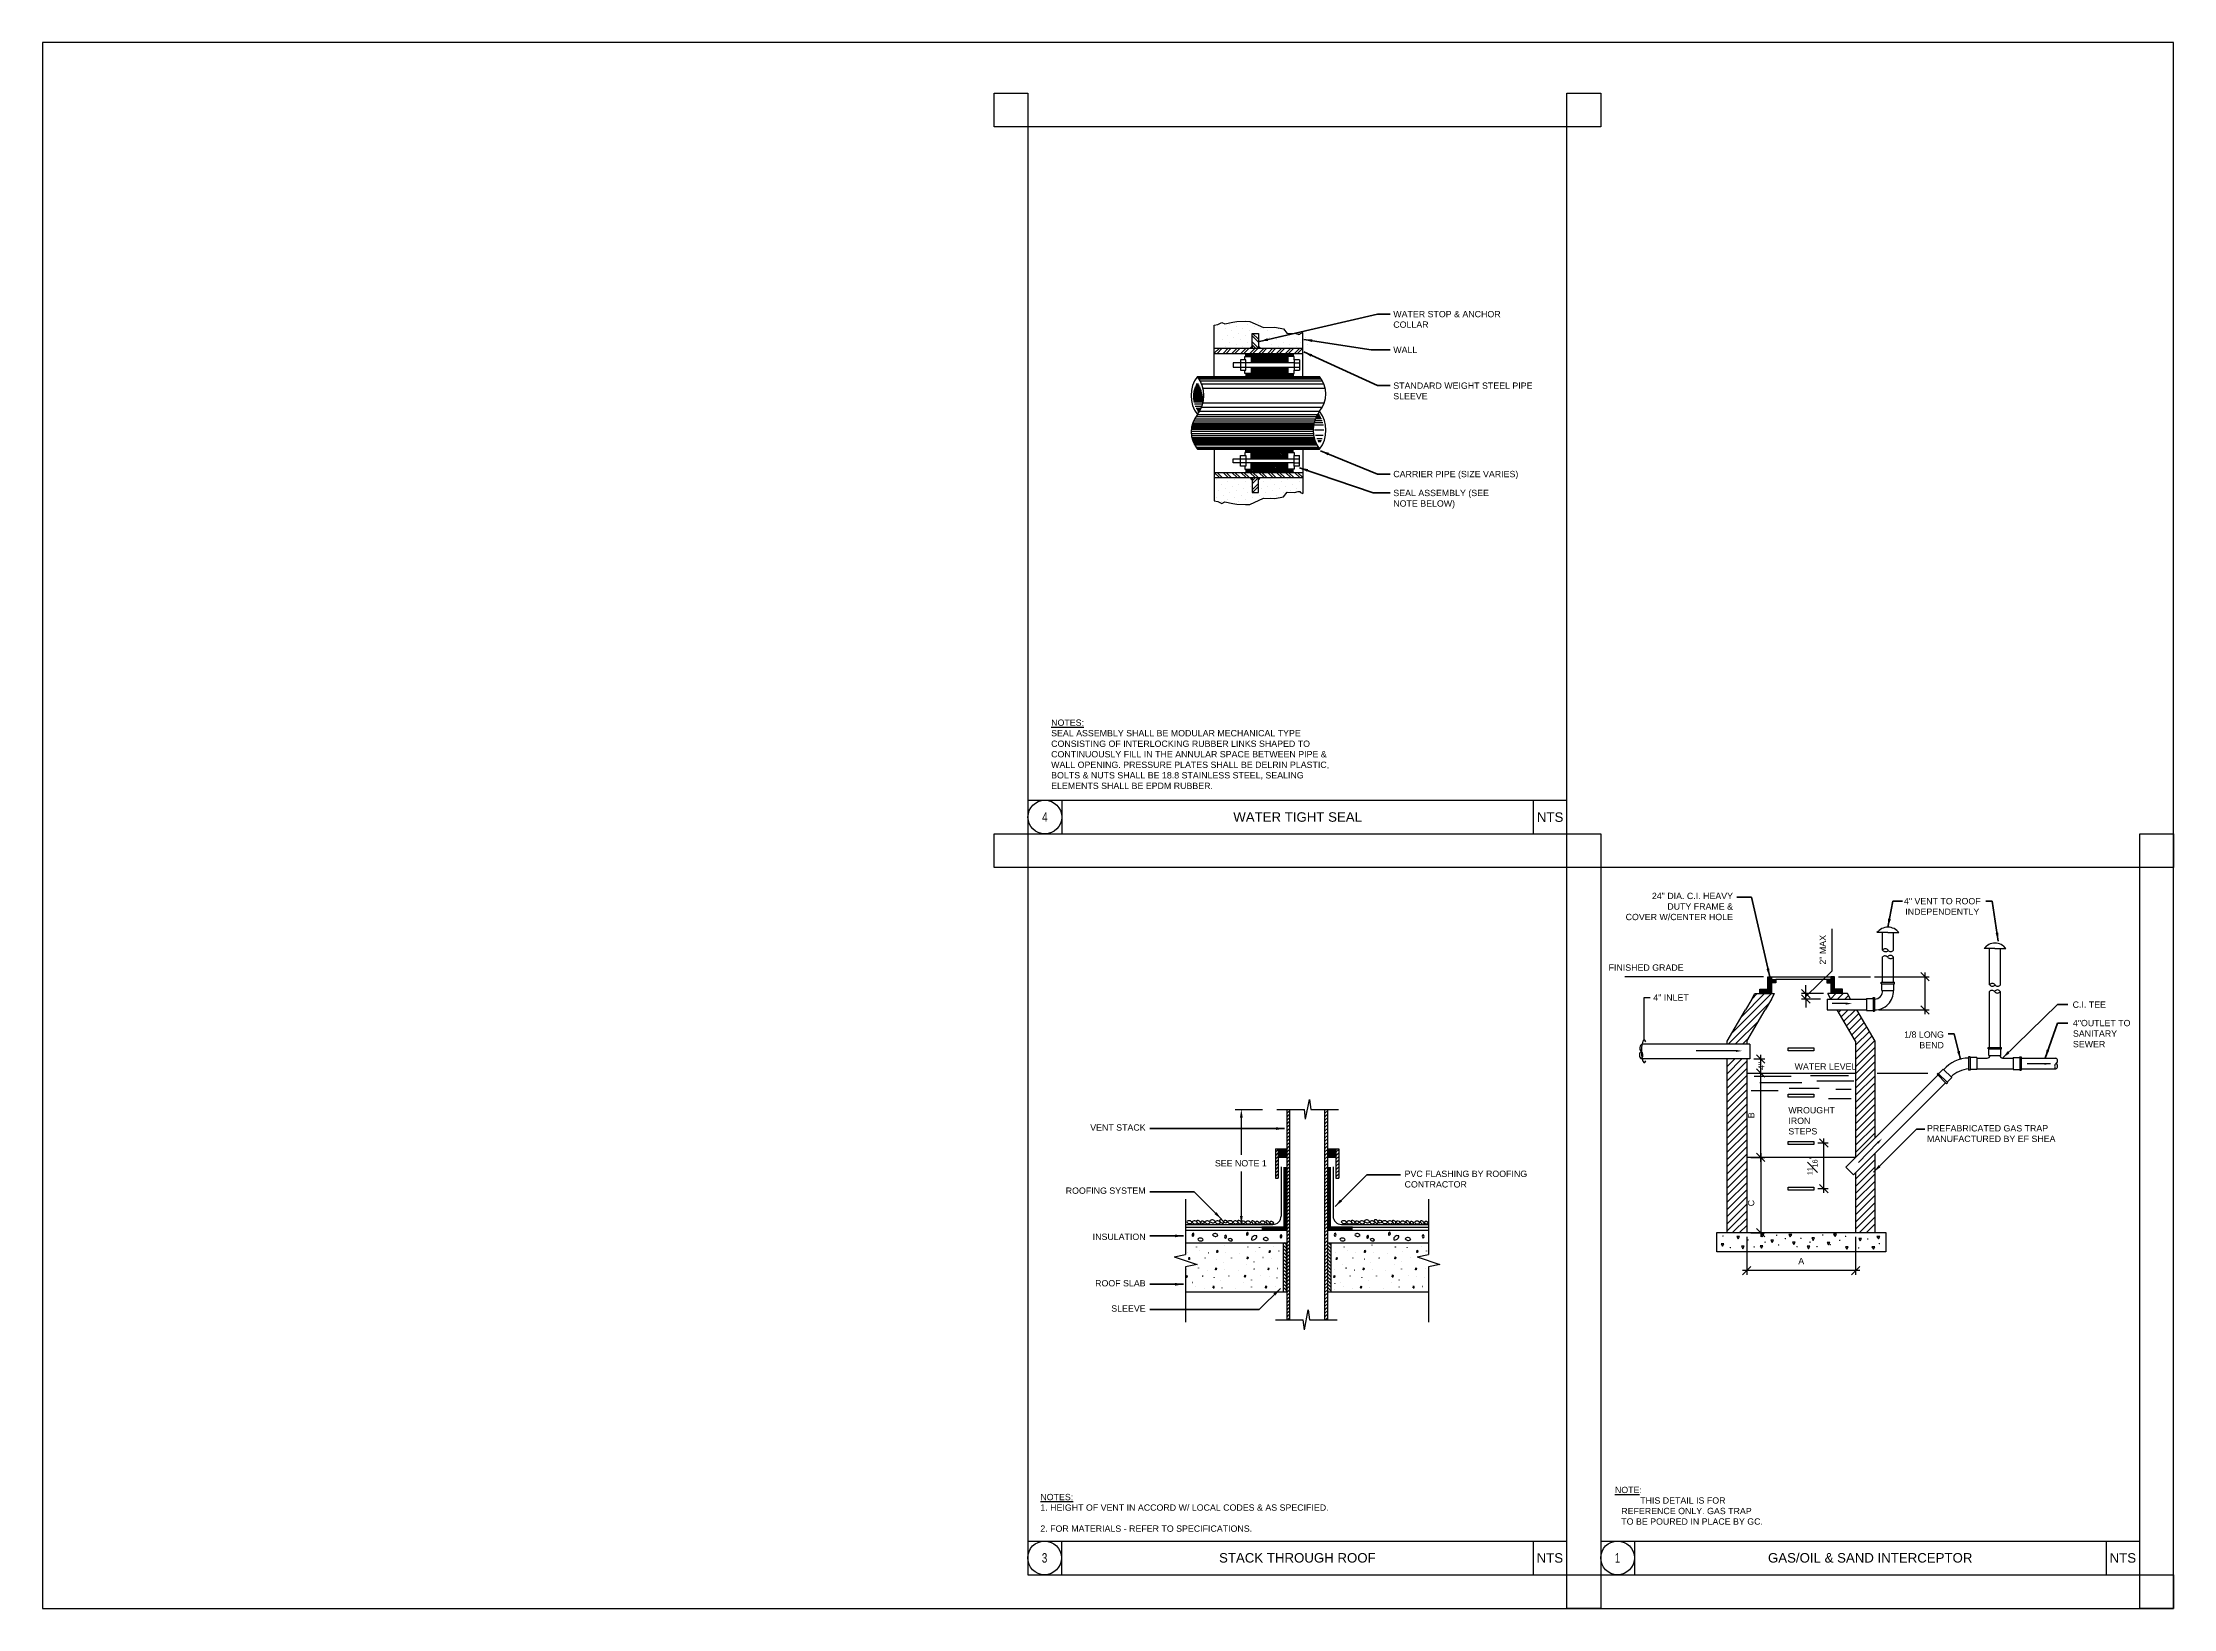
# Model space of a CAD drawing. Extents: x 2014.8 to 2046.4, y 1437.7 to 1484.9.
# Drawn here: x 2014.81 to 2046.44, y 1437.66 to 1460.91 of the extents above; entities that cross this region are included whole.
import ezdxf
from ezdxf.enums import TextEntityAlignment as Align

# ---------------------------------------------------------------- set-up
doc = ezdxf.new("R2010")
doc.units = 0
doc.header["$LTSCALE"] = 0.375
doc.header["$MEASUREMENT"] = 0
for name, color, linetype in [('G-ANNO-TEXT', 70, 'Continuous'), ('G-DETL', 12, 'Continuous'), ('G-DETL-BORD', 1, 'Continuous')]:
    doc.layers.add(name, color=color, linetype=linetype)
doc.styles.add('Arial', font='arial.ttf')
doc.dimstyles.new('RWS-ANNOTATIVE', dxfattribs={"dimscale": 0, "dimtxt": 0.09375, "dimasz": 0.125, "dimexe": 0.0625, "dimexo": 0.0625, "dimgap": 0.09375, "dimtad": 1, "dimdec": 4, "dimzin": 3, "dimdsep": 46, "dimlunit": 4, "dimtxsty": 'Arial', "dimblk": 'OBLIQUE', "dimcen": 0.09375, "dimdle": 0.0625, "dimclrd": 256, "dimclre": 256, "dimclrt": 256, "dimadec": 4, "dimazin": 0, "dimtfac": 0.8, "dimtdec": 4, "dimtix": 1, "dimtofl": 0, "dimtmove": 1, "dimatfit": 0, "dimfxl": 1, "dimfrac": 1, "dimtolj": 1, "dimtzin": 0, "dimlwd": -1, "dimlwe": -1, "dimarcsym": 0})

msp = doc.modelspace()

# ---------------------------------------------------------------- texts
at = {"layer": 'G-ANNO-TEXT', "style": 'Arial'}
for s, insert, char_height, width, attachment_point in [('WATER STOP & ANCHOR COLLAR', (2034.86064, 1456.9236), 0.09375, 1.9876783, 1), ('WALL', (2034.86064, 1456.39235), 0.09375, 0.2193309, 1), ('STANDARD WEIGHT STEEL PIPE SLEEVE', (2034.86064, 1455.8611), 0.09375, 2.078125, 1), ('CARRIER PIPE (SIZE VARIES)', (2034.86064, 1454.5486), 0.09375, 1.8949812, 1), ('SEAL ASSEMBLY (SEE NOTE BELOW)', (2034.86064, 1454.26735), 0.09375, 1.4592002, 1), ('{\\LNOTES: \\P}SEAL ASSEMBLY SHALL BE MODULAR MECHANICAL TYPE CONSISTING OF INTERLOCKING RUBBER LINKS SHAPED TO CONTINUOUSLY FILL IN THE ANNULAR SPACE BETWEEN PIPE & WALL OPENING. PRESSURE PLATES SHALL BE DELRIN PLASTIC, BOLTS & NUTS SHALL BE 18.8 STAINLESS STEEL, SEALING ELEMENTS SHALL BE EPDM RUBBER.', (2029.78252, 1450.8569), 0.09375, 4.2465037, 1), ('WATER TIGHT SEAL', (2033.44082, 1449.40798), 0.140625, 2.7658712, 5), ('NTS', (2037.18877, 1449.40631), 0.140625, 0.0016777, 5), (' 24" DIA. C.I. HEAVY DUTY FRAME & \\PCOVER W/CENTER HOLE', (2039.90245, 1448.28388), 0.09375, 1.6010609, 3), ('4" VENT TO ROOF INDEPENDENTLY', (2043.0091, 1448.20657), 0.09375, 1.18511, 2), ('FINISHED GRADE', (2039.16946, 1447.22026), 0.09375, 1.8240304, 3), ('4" INLET', (2038.71914, 1446.77465), 0.09375, 1.1744785, 1), ('C.I. TEE', (2044.94322, 1446.66994), 0.09375, 0.9359844, 1), ('1/8 LONG BEND', (2043.03252, 1446.225), 0.09375, 0.6087835, 3), ('4"OUTLET TO SANITARY SEWER', (2044.94787, 1446.39664), 0.09375, 1.085371, 1), ('WATER LEVEL', (2040.81696, 1445.75173), 0.09375, 1.2155527, 1), ('WROUGHT IRON STEPS', (2040.72412, 1445.10196), 0.09375, 0.7146486, 1), ('VENT STACK', (2031.18465, 1444.84548), 0.09375, 0.8531072, 3), ('PREFABRICATED GAS TRAP MANUFACTURED BY EF SHEA', (2042.78252, 1444.8338), 0.09375, 2.1181295, 1), ('SEE NOTE 1', (2032.21256, 1444.31423), 0.09375, 0.8055421, 1), ('PVC FLASHING BY ROOFING CONTRACTOR', (2035.0284, 1444.15798), 0.09375, 1.9744138, 1), ('ROOFING SYSTEM', (2031.18465, 1443.90798), 0.09375, 1.3904656, 3), ('INSULATION', (2031.18465, 1443.22311), 0.09375, 0.6669136, 3), ('ROOF SLAB', (2031.18465, 1442.53298), 0.09375, 0.8364438, 3), ('SLEEVE', (2031.18465, 1442.15798), 0.09375, 0.3133846, 3), ('{\\LNOTES:} \\P1. HEIGHT OF VENT IN ACCORD W/ LOCAL CODES & AS SPECIFIED. \\P\\P2. FOR MATERIALS - REFER TO SPECIFICATIONS.', (2029.62215, 1439.35841), 0.09375, 4.3585768, 1), ('\\pi-0.09375,l0.09375;{\\LNOTE}:\\P^ITHIS DETAIL IS FOR REFERENCE ONLY. GAS TRAP TO BE POURED IN PLACE BY GC.', (2038.15054, 1439.46374), 0.09375, 2.2133903, 1), ('STACK THROUGH ROOF', (2033.43671, 1438.40798), 0.140625, 7.3332337, 5), ('NTS', (2037.18465, 1438.40631), 0.140625, 0.0016777, 5), ('GAS/OIL & SAND INTERCEPTOR', (2041.93877, 1438.40798), 0.140625, 7.3332337, 5), ('NTS', (2045.68877, 1438.40631), 0.140625, 0.0016777, 5)]:
    msp.add_mtext(s, dxfattribs=dict(at, insert=insert, char_height=char_height, width=width, attachment_point=attachment_point))
at = {"layer": 'G-ANNO-TEXT', "style": 'Arial', "width": 0.75}
for tag, p in [('4', (2029.68877, 1449.40798)), ('3', (2029.68465, 1438.40798)), ('1', (2038.18877, 1438.40798))]:
    msp.add_attdef(tag, text='', height=0.14062, dxfattribs=at).set_placement(p, align=Align.MIDDLE)

# ---------------------------------------------------------------- blocks, each defined once
blk = doc.blocks.new('ARW2')
blk.add_solid([(0.09, -0.015), (0.09, 0.015), (0, 0)])
blk = doc.blocks.new('_Oblique')
at = {"color": 0, "linetype": 'ByBlock', "lineweight": -2}
blk.add_line((-0.5, -0.5), (0.5, 0.5), dxfattribs=at)
blk = doc.blocks.new('*D4')
at = {"layer": 'DEFPOINTS', "color": 0, "transparency": 16777216}
for p in [(2041.1, 1444.57), (2041.251, 1444.57), (2041.1, 1443.892)]:
    blk.add_point(p, dxfattribs=at)
at = {"layer": 'G-ANNO-TEXT', "transparency": 16777216}
for p, q in [((2041.251, 1443.829), (2041.251, 1444.633)), ((2041.162, 1444.57), (2041.314, 1444.57)), ((2041.162, 1443.892), (2041.314, 1443.892))]:
    blk.add_line(p, q, dxfattribs=at)
at = {"layer": 'G-ANNO-TEXT', "transparency": 16777216, "xscale": 0.125, "yscale": 0.125, "zscale": 0.125}
for p, rotation in [((2041.251, 1444.57), 90), ((2041.251, 1443.892), 270)]:
    blk.add_blockref('_Oblique', p, dxfattribs=dict(at, rotation=rotation))
at = {"layer": 'G-ANNO-TEXT', "transparency": 16777216, "insert": (2041.082, 1444.231), "char_height": 0.09375, "attachment_point": 5, "rotation": 90, "style": 'Arial'}
blk.add_mtext('\\A1;{\\H0.800000x;\\S11#16;}"', dxfattribs=at)
blk = doc.blocks.new('*D5')
at = {"layer": 'DEFPOINTS', "color": 0, "transparency": 16777216}
for p in [(2040.107, 1445.607), (2040.152, 1445.816), (2040.314, 1445.816)]:
    blk.add_point(p, dxfattribs=at)
at = {"layer": 'G-ANNO-TEXT', "transparency": 16777216}
for p, q in [((2040.169, 1445.607), (2040.376, 1445.607)), ((2040.214, 1445.816), (2040.376, 1445.816)), ((2040.314, 1445.544), (2040.314, 1445.879))]:
    blk.add_line(p, q, dxfattribs=at)
at = {"layer": 'G-ANNO-TEXT', "transparency": 16777216, "xscale": 0.125, "yscale": 0.125, "zscale": 0.125}
for p, rotation in [((2040.314, 1445.816), 90), ((2040.314, 1445.607), 270)]:
    blk.add_blockref('_Oblique', p, dxfattribs=dict(at, rotation=rotation))
at = {"layer": 'G-ANNO-TEXT', "transparency": 16777216, "insert": (2040.323, 1445.712), "char_height": 0.0938, "attachment_point": 5, "rotation": 90, "style": 'Arial'}
blk.add_mtext('\\A1;4"', dxfattribs=at)
blk = doc.blocks.new('*D6')
at = {"layer": 'DEFPOINTS', "color": 0, "transparency": 16777216}
for p in [(2040.983, 1446.786), (2041.264, 1446.705), (2041.31, 1446.786)]:
    blk.add_point(p, dxfattribs=at)
at = {"layer": 'G-ANNO-TEXT', "transparency": 16777216}
for p, q in [((2041.376, 1447.127), (2041.376, 1447.749)), ((2040.983, 1446.746), (2041.376, 1447.127)), ((2040.983, 1446.786), (2040.983, 1446.911)), ((2041.247, 1446.786), (2040.92, 1446.786)), ((2041.202, 1446.705), (2040.92, 1446.705)), ((2040.983, 1446.705), (2040.983, 1446.786)), ((2040.983, 1446.705), (2040.983, 1446.58))]:
    blk.add_line(p, q, dxfattribs=at)
at = {"layer": 'G-ANNO-TEXT', "transparency": 16777216, "xscale": 0.125, "yscale": 0.125, "zscale": 0.125}
for p, rotation in [((2040.983, 1446.786), 270), ((2040.983, 1446.705), 90)]:
    blk.add_blockref('_Oblique', p, dxfattribs=dict(at, rotation=rotation))
at = {"layer": 'G-ANNO-TEXT', "transparency": 16777216, "insert": (2041.235, 1447.438), "char_height": 0.0938, "attachment_point": 5, "rotation": 90, "style": 'Arial'}
blk.add_mtext('\\A1;2" MAX', dxfattribs=at)
blk = doc.blocks.new('*D7')
at = {"layer": 'DEFPOINTS', "color": 0, "transparency": 16777216}
for p in [(2041.943, 1447.038), (2042.004, 1446.545), (2042.751, 1446.545)]:
    blk.add_point(p, dxfattribs=at)
at = {"layer": 'G-ANNO-TEXT', "transparency": 16777216}
for p, q in [((2042.005, 1447.038), (2042.814, 1447.038)), ((2042.751, 1447.1), (2042.751, 1446.483)), ((2042.067, 1446.545), (2042.814, 1446.545))]:
    blk.add_line(p, q, dxfattribs=at)
at = {"layer": 'G-ANNO-TEXT', "transparency": 16777216, "xscale": 0.125, "yscale": 0.125, "zscale": 0.125}
for p, rotation in [((2042.751, 1447.038), 90), ((2042.751, 1446.545), 270)]:
    blk.add_blockref('_Oblique', p, dxfattribs=dict(at, rotation=rotation))
blk = doc.blocks.new('*D8')
at = {"layer": 'DEFPOINTS', "color": 0, "transparency": 16777216}
for p in [(2040.107, 1443.237), (2041.723, 1443.237), (2040.107, 1442.674)]:
    blk.add_point(p, dxfattribs=at)
at = {"layer": 'G-ANNO-TEXT', "transparency": 16777216}
for p, q in [((2040.107, 1443.175), (2040.107, 1442.611)), ((2041.723, 1443.175), (2041.723, 1442.611)), ((2041.785, 1442.674), (2040.044, 1442.674))]:
    blk.add_line(p, q, dxfattribs=at)
at = {"layer": 'G-ANNO-TEXT', "transparency": 16777216, "xscale": 0.125, "yscale": 0.125, "zscale": 0.125, "rotation": 180}
blk.add_blockref('_Oblique', (2040.107, 1442.674), dxfattribs=at)
at = {"layer": 'G-ANNO-TEXT', "transparency": 16777216, "xscale": 0.125, "yscale": 0.125, "zscale": 0.125}
blk.add_blockref('_Oblique', (2041.723, 1442.674), dxfattribs=at)
at = {"layer": 'G-ANNO-TEXT', "transparency": 16777216, "insert": (2040.915, 1442.815), "char_height": 0.0938, "attachment_point": 5, "style": 'Arial'}
blk.add_mtext('\\A1;A', dxfattribs=at)
blk = doc.blocks.new('*D9')
at = {"layer": 'DEFPOINTS', "color": 0, "transparency": 16777216}
for p in [(2040.107, 1444.354), (2040.107, 1443.237), (2040.314, 1443.237)]:
    blk.add_point(p, dxfattribs=at)
at = {"layer": 'G-ANNO-TEXT', "transparency": 16777216}
for p, q in [((2040.169, 1444.354), (2040.376, 1444.354)), ((2040.314, 1444.416), (2040.314, 1443.175)), ((2040.169, 1443.237), (2040.376, 1443.237))]:
    blk.add_line(p, q, dxfattribs=at)
at = {"layer": 'G-ANNO-TEXT', "transparency": 16777216, "xscale": 0.125, "yscale": 0.125, "zscale": 0.125}
for p, rotation in [((2040.314, 1444.354), 90), ((2040.314, 1443.237), 270)]:
    blk.add_blockref('_Oblique', p, dxfattribs=dict(at, rotation=rotation))
at = {"layer": 'G-ANNO-TEXT', "transparency": 16777216, "insert": (2040.172, 1443.676), "char_height": 0.0938, "attachment_point": 5, "rotation": 90, "style": 'Arial'}
blk.add_mtext('\\A1;C', dxfattribs=at)
blk = doc.blocks.new('*D10')
at = {"layer": 'DEFPOINTS', "color": 0, "transparency": 16777216}
for p in [(2040.107, 1445.607), (2040.314, 1445.607), (2040.107, 1444.354)]:
    blk.add_point(p, dxfattribs=at)
at = {"layer": 'G-ANNO-TEXT', "transparency": 16777216}
for p, q in [((2040.169, 1445.607), (2040.376, 1445.607)), ((2040.314, 1444.291), (2040.314, 1445.669)), ((2040.169, 1444.354), (2040.376, 1444.354))]:
    blk.add_line(p, q, dxfattribs=at)
at = {"layer": 'G-ANNO-TEXT', "transparency": 16777216, "xscale": 0.125, "yscale": 0.125, "zscale": 0.125}
for p, rotation in [((2040.314, 1445.607), 90), ((2040.314, 1444.354), 270)]:
    blk.add_blockref('_Oblique', p, dxfattribs=dict(at, rotation=rotation))
at = {"layer": 'G-ANNO-TEXT', "transparency": 16777216, "insert": (2040.173, 1444.98), "char_height": 0.0938, "attachment_point": 5, "rotation": 90, "style": 'Arial'}
blk.add_mtext('\\A1;B', dxfattribs=at)
blk = doc.blocks.new('MD08D1', base_point=(976.415, 314.205))
for p, q in [((976.353, 314.849), (976.314, 314.205)), ((976.353, 314.849), (976.477, 313.561)), ((975.415, 314.205), (976.314, 314.205)), ((976.477, 313.561), (976.516, 314.205)), ((976.516, 314.205), (977.415, 314.205))]:
    blk.add_line(p, q)
blk = doc.blocks.new('*X15')
at = {"color": 0}
for p, q in [((-6, 5.8), (-5.925, 5.875)), ((-5.959, 5.797), (-5.881, 5.875)), ((-5.87, 5.797), (-5.792, 5.875)), ((-5.826, 5.797), (-5.748, 5.875)), ((-5.738, 5.797), (-5.66, 5.875)), ((-5.694, 5.797), (-5.615, 5.875)), ((-5.605, 5.797), (-5.527, 5.875)), ((-5.561, 5.797), (-5.483, 5.875)), ((-5.473, 5.797), (-5.395, 5.875)), ((-5.428, 5.797), (-5.35, 5.875)), ((-5.34, 5.797), (-5.262, 5.875)), ((-5.296, 5.797), (-5.218, 5.875)), ((-5.207, 5.797), (-5.129, 5.875)), ((-5.163, 5.797), (-5.085, 5.875)), ((-5.075, 5.797), (-4.997, 5.875)), ((-5.031, 5.797), (-4.953, 5.875)), ((-4.942, 5.797), (-4.864, 5.875)), ((-4.898, 5.797), (-4.82, 5.875)), ((-4.81, 5.797), (-4.732, 5.875)), ((-4.766, 5.797), (-4.688, 5.875))]:
    blk.add_line(p, q, dxfattribs=at)
blk = doc.blocks.new('*X16')
at = {"color": 0}
for p, q in [((-5.344, 5.962), (-5.438, 6.056)), ((-5.344, 6.007), (-5.431, 6.094)), ((-5.345, 5.875), (-5.438, 5.968)), ((-5.389, 5.875), (-5.438, 5.924))]:
    blk.add_line(p, q, dxfattribs=at)
blk = doc.blocks.new('*X17')
at = {"color": 0}
for p, q in [((-5.531, 5.561), (-5.499, 5.594)), ((-5.531, 5.584), (-5.521, 5.594)), ((-5.524, 5.547), (-5.477, 5.594)), ((-5.502, 5.547), (-5.455, 5.594)), ((-5.48, 5.547), (-5.433, 5.594)), ((-5.457, 5.547), (-5.411, 5.594)), ((-5.453, 5.463), (-5.322, 5.594)), ((-5.453, 5.485), (-5.344, 5.594)), ((-5.453, 5.507), (-5.366, 5.594)), ((-5.453, 5.529), (-5.389, 5.594)), ((-5.441, 5.453), (-5.3, 5.594)), ((-5.419, 5.453), (-5.278, 5.594)), ((-5.397, 5.453), (-5.256, 5.594)), ((-5.374, 5.453), (-5.234, 5.594)), ((-5.352, 5.453), (-5.212, 5.594)), ((-5.33, 5.453), (-5.19, 5.594)), ((-5.308, 5.453), (-5.168, 5.594)), ((-5.286, 5.453), (-5.145, 5.594)), ((-5.264, 5.453), (-5.123, 5.594)), ((-5.242, 5.453), (-5.101, 5.594)), ((-5.22, 5.453), (-5.079, 5.594)), ((-5.198, 5.453), (-5.057, 5.594)), ((-5.176, 5.453), (-5.035, 5.594)), ((-5.153, 5.453), (-5.013, 5.594)), ((-5.131, 5.453), (-4.991, 5.594)), ((-5.109, 5.453), (-4.969, 5.594)), ((-5.087, 5.453), (-4.947, 5.594)), ((-5.065, 5.453), (-4.924, 5.594)), ((-5.043, 5.453), (-4.902, 5.594)), ((-5.021, 5.453), (-4.88, 5.594)), ((-4.999, 5.453), (-4.906, 5.546)), ((-4.977, 5.453), (-4.906, 5.524)), ((-4.955, 5.453), (-4.906, 5.501)), ((-4.933, 5.453), (-4.906, 5.479)), ((-4.91, 5.453), (-4.906, 5.457)), ((-4.905, 5.547), (-4.858, 5.594)), ((-4.883, 5.547), (-4.836, 5.594)), ((-4.861, 5.547), (-4.828, 5.58)), ((-4.839, 5.547), (-4.828, 5.558))]:
    blk.add_line(p, q, dxfattribs=at)
blk = doc.blocks.new('*X18')
at = {"color": 0}
for p, q in [((-5.489, 5.25), (-5.349, 5.391)), ((-5.467, 5.25), (-5.326, 5.391)), ((-5.453, 5.308), (-5.371, 5.391)), ((-5.453, 5.33), (-5.393, 5.391)), ((-5.453, 5.352), (-5.415, 5.391)), ((-5.453, 5.374), (-5.437, 5.391)), ((-5.445, 5.25), (-5.304, 5.391)), ((-5.423, 5.25), (-5.282, 5.391)), ((-5.401, 5.25), (-5.26, 5.391)), ((-5.379, 5.25), (-5.238, 5.391)), ((-5.357, 5.25), (-5.216, 5.391)), ((-5.335, 5.25), (-5.194, 5.391)), ((-5.312, 5.25), (-5.172, 5.391)), ((-5.29, 5.25), (-5.15, 5.391)), ((-5.268, 5.25), (-5.128, 5.391)), ((-5.246, 5.25), (-5.105, 5.391)), ((-5.224, 5.25), (-5.083, 5.391)), ((-5.202, 5.25), (-5.061, 5.391)), ((-5.18, 5.25), (-5.039, 5.391)), ((-5.158, 5.25), (-5.017, 5.391)), ((-5.136, 5.25), (-4.995, 5.391)), ((-5.114, 5.25), (-4.973, 5.391)), ((-5.091, 5.25), (-4.951, 5.391)), ((-5.069, 5.25), (-4.929, 5.391)), ((-5.047, 5.25), (-4.907, 5.391)), ((-5.531, 5.252), (-5.487, 5.297)), ((-5.531, 5.274), (-5.509, 5.297)), ((-5.531, 5.296), (-5.531, 5.297)), ((-5.511, 5.25), (-5.464, 5.297)), ((-5.025, 5.25), (-4.906, 5.369)), ((-5.003, 5.25), (-4.906, 5.347)), ((-4.981, 5.25), (-4.906, 5.325)), ((-4.959, 5.25), (-4.906, 5.303)), ((-4.937, 5.25), (-4.89, 5.297)), ((-4.915, 5.25), (-4.868, 5.297)), ((-4.893, 5.25), (-4.846, 5.297)), ((-4.87, 5.25), (-4.828, 5.292)), ((-4.848, 5.25), (-4.828, 5.27))]:
    blk.add_line(p, q, dxfattribs=at)
blk = doc.blocks.new('*X19')
at = {"color": 0}
for p, q in [((-5.9, 6.033), (-5.9, 6.033)), ((-5.635, 6.033), (-5.635, 6.033)), ((-5.469, 6.066), (-5.469, 6.066)), ((-5.999, 5.8), (-5.999, 5.8)), ((-5.966, 5.966), (-5.966, 5.966)), ((-5.966, 5.701), (-5.966, 5.701)), ((-5.933, 5.867), (-5.933, 5.867)), ((-5.9, 5.767), (-5.9, 5.767)), ((-5.867, 5.933), (-5.867, 5.933)), ((-5.834, 5.834), (-5.834, 5.834)), ((-5.8, 5.999), (-5.8, 5.999)), ((-5.8, 5.734), (-5.8, 5.734)), ((-5.767, 5.9), (-5.767, 5.9)), ((-5.734, 5.8), (-5.734, 5.8)), ((-5.701, 5.966), (-5.701, 5.966)), ((-5.701, 5.701), (-5.701, 5.701)), ((-5.668, 5.867), (-5.668, 5.867)), ((-5.635, 5.767), (-5.635, 5.767)), ((-5.602, 5.933), (-5.602, 5.933)), ((-5.568, 5.834), (-5.568, 5.834)), ((-5.535, 5.999), (-5.535, 5.999)), ((-5.535, 5.734), (-5.535, 5.734)), ((-5.502, 5.9), (-5.502, 5.9)), ((-5.469, 5.8), (-5.469, 5.8)), ((-5.436, 5.966), (-5.436, 5.966)), ((-5.336, 5.933), (-5.336, 5.933)), ((-5.303, 5.834), (-5.303, 5.834)), ((-5.27, 5.734), (-5.27, 5.734)), ((-5.237, 5.9), (-5.237, 5.9)), ((-5.204, 5.8), (-5.204, 5.8)), ((-5.171, 5.966), (-5.171, 5.966)), ((-5.171, 5.701), (-5.171, 5.701)), ((-5.138, 5.867), (-5.138, 5.867)), ((-5.104, 5.767), (-5.104, 5.767)), ((-5.071, 5.933), (-5.071, 5.933)), ((-5.038, 5.834), (-5.038, 5.834)), ((-5.005, 5.734), (-5.005, 5.734)), ((-4.972, 5.9), (-4.972, 5.9)), ((-4.939, 5.8), (-4.939, 5.8)), ((-4.906, 5.701), (-4.906, 5.701)), ((-4.872, 5.867), (-4.872, 5.867)), ((-4.839, 5.767), (-4.839, 5.767)), ((-4.773, 5.834), (-4.773, 5.834)), ((-4.74, 5.734), (-4.74, 5.734))]:
    blk.add_line(p, q, dxfattribs=at)

# ---------------------------------------------------------------- dimensions: what is measured, and where the dimension line sits
at = {"layer": 'G-ANNO-TEXT'}
for base, p1, p2, text, override, picture, middle in [((2040.98275, 1446.78633), (2041.26421, 1446.70487), (2041.3096, 1446.78633), '2" MAX', {"dimscale": 1, "dimtxt": 0.09375, "dimtxsty": 'Arial', "dimtix": 1, "dimtofl": 0, "dimtmove": 1, "dimatfit": 0}, '*D6', (2041.37614, 1447.22048)), ((2040.31377, 1445.81635), (2040.1068, 1445.60691), (2040.15183, 1445.81635), '4"', {"dimscale": 1, "dimtxt": 0.09375, "dimtxsty": 'Arial'}, '*D5', (2040.46354, 1445.71163)), ((2040.31377, 1443.23718), (2040.1068, 1444.35378), (2040.1068, 1443.23718), 'C', {"dimscale": 1, "dimtxt": 0.09375, "dimtxsty": 'Arial'}, '*D9', (2040.31377, 1443.67594))]:
    dim = msp.add_linear_dim(base=base, p1=p1, p2=p2, angle=90, text=text, dimstyle='RWS-ANNOTATIVE', override=override, dxfattribs=at)
    dim.commit()
    dim.dimension.update_dxf_attribs({"geometry": picture, "text_midpoint": middle, "dimtype": 160})
for base, p1, p2, text, picture, middle in [((2042.75127, 1446.5453), (2041.94293, 1447.03766), (2042.00423, 1446.5453), ' ', '*D7', (2042.75127, 1446.79148)), ((2040.31377, 1445.60691), (2040.1068, 1444.35378), (2040.1068, 1445.60691), 'B', '*D10', (2040.17314, 1444.98034))]:
    dim = msp.add_linear_dim(base=base, p1=p1, p2=p2, angle=90, text=text, dimstyle='RWS-ANNOTATIVE', override={"dimscale": 1, "dimtxt": 0.09375, "dimtxsty": 'Arial', "dimtix": 1, "dimtofl": 0, "dimtmove": 1, "dimatfit": 0}, dxfattribs=at)
    dim.commit()
    dim.dimension.update_dxf_attribs({"geometry": picture, "text_midpoint": middle})
dim = msp.add_linear_dim(base=(2041.25127, 1444.5704), p1=(2041.09988, 1443.89177), p2=(2041.09988, 1444.5704), angle=90, dimstyle='RWS-ANNOTATIVE', override={"dimscale": 1, "dimtxt": 0.09375, "dimtxsty": 'Arial', "dimtix": 1, "dimtofl": 0, "dimtmove": 1, "dimatfit": 0}, dxfattribs=at)
dim.commit()
dim.dimension.update_dxf_attribs({"geometry": '*D4', "text_midpoint": (2041.08157, 1444.23108)})
dim = msp.add_linear_dim(base=(2040.1068, 1442.67394), p1=(2041.72283, 1443.23718), p2=(2040.1068, 1443.23718), text='A', dimstyle='RWS-ANNOTATIVE', override={"dimscale": 1, "dimtxt": 0.09375, "dimtxsty": 'Arial', "dimtix": 1, "dimtofl": 0, "dimtmove": 1, "dimatfit": 0}, dxfattribs=at)
dim.commit()
dim.dimension.update_dxf_attribs({"geometry": '*D8', "text_midpoint": (2040.91482, 1442.81457)})

# ---------------------------------------------------------------- linework, layer by layer
at = {"layer": 'DEFPOINTS'}
for points in [[(2014.81377, 1437.65798), (2046.43877, 1437.65798), (2046.43877, 1460.90798), (2014.81377, 1460.90798)], [(2028.93877, 1460.15797), (2029.43877, 1460.15797), (2029.43877, 1459.65797), (2028.93877, 1459.65797)], [(2037.43877, 1460.15797), (2037.93877, 1460.15797), (2037.93877, 1459.65797), (2037.43877, 1459.65797)], [(2028.93877, 1449.15798), (2029.43877, 1449.15798), (2029.43877, 1448.65798), (2028.93877, 1448.65798)], [(2037.43877, 1449.15798), (2037.93877, 1449.15798), (2037.93877, 1448.65798), (2037.43877, 1448.65798)], [(2037.43877, 1449.15798), (2037.93877, 1449.15798), (2037.93877, 1448.65798), (2037.43877, 1448.65798)], [(2046.43877, 1448.65798), (2045.93877, 1448.65798), (2045.93877, 1449.15798), (2046.43877, 1449.15798)], [(2037.43877, 1438.15798), (2037.93877, 1438.15798), (2037.93877, 1437.65798), (2037.43877, 1437.65798)], [(2046.43877, 1437.65798), (2045.93877, 1437.65798), (2045.93877, 1438.15798), (2046.43877, 1438.15798)]]:
    msp.add_lwpolyline(points, close=True, dxfattribs=at)
at = {"layer": 'G-ANNO-TEXT'}
for p, q in [((2038.58516, 1446.10065), (2038.58516, 1446.72729)), ((2038.58516, 1446.72729), (2038.67218, 1446.72729)), ((2032.51609, 1445.06788), (2032.92181, 1445.06788)), ((2032.60498, 1444.94288), (2032.60498, 1444.39293)), ((2032.60498, 1444.14613), (2032.60498, 1443.4819))]:
    msp.add_line(p, q, dxfattribs=at)
msp.add_ellipse((2038.58516, 1445.9313), major_axis=(0, 0.16935), ratio=0.25, start_param=5.701674, end_param=10.00628927, dxfattribs=at)
for points in [[(2032.58414, 1444.94288), (2032.62581, 1444.94288), (2032.60498, 1445.06788)], [(2032.58414, 1443.48663), (2032.62581, 1443.48663), (2032.60498, 1443.36163)]]:
    msp.add_solid(points, dxfattribs=at)
at = {"layer": 'G-DETL'}
for p, q in [((2032.20379, 1456.71418, 9.99994), (2032.25877, 1456.72305, 9.99994)), ((2032.20379, 1455.94856, 9.99994), (2032.20379, 1456.71418, 9.99994)), ((2032.25877, 1456.72305, 9.99994), (2032.31637, 1456.75337, 9.99994)), ((2032.31637, 1456.75337, 9.99994), (2032.36184, 1456.73215, 9.99994)), ((2032.36184, 1456.73215, 9.99994), (2032.47705, 1456.7564, 9.99994)), ((2032.47705, 1456.7564, 9.99994), (2032.53768, 1456.76549, 9.99994)), ((2032.53768, 1456.76549, 9.99994), (2032.66501, 1456.77156, 9.99994)), ((2032.66501, 1456.77156, 9.99994), (2032.73171, 1456.76852, 9.99994)), ((2032.73171, 1456.76852, 9.99994), (2032.9318, 1456.67758, 9.99994)), ((2032.9318, 1456.67758, 9.99994), (2033.10461, 1456.68061, 9.99994)), ((2033.10461, 1456.68061, 9.99994), (2033.23194, 1456.65636, 9.99994)), ((2033.23194, 1456.65636, 9.99994), (2033.28651, 1456.58664, 9.99994)), ((2032.20379, 1456.37043, 9.99994), (2033.51629, 1456.37043, 9.99994)), ((2032.76629, 1456.40168, 9.99994), (2032.73504, 1456.37043, 9.99994)), ((2032.76629, 1456.37043, 9.99994), (2032.76629, 1456.58918, 9.99994)), ((2032.76629, 1456.58918, 9.99994), (2032.86004, 1456.58918, 9.99994)), ((2032.76629, 1456.40168, 9.99994), (2032.76629, 1456.37043, 9.99994)), ((2032.86004, 1456.58918, 9.99994), (2032.86004, 1456.37043, 9.99994)), ((2032.86004, 1456.40168, 9.99994), (2032.89129, 1456.37043, 9.99994)), ((2033.28651, 1456.58664, 9.99994), (2033.39565, 1456.5927, 9.99994)), ((2033.39565, 1456.5927, 9.99994), (2033.45022, 1456.57754, 9.99994)), ((2033.45022, 1456.57754, 9.99994), (2033.47145, 1456.57754, 9.99994)), ((2033.47145, 1456.57754, 9.99994), (2033.48504, 1456.58918, 9.99994)), ((2033.48504, 1456.58918, 9.99994), (2033.51629, 1456.60481, 9.99994)), ((2033.51629, 1455.94856, 9.99994), (2033.51629, 1456.60481, 9.99994)), ((2032.20379, 1456.29231, 9.99994), (2033.51629, 1456.29231, 9.99994)), ((2033.39129, 1456.15168, 9.99994), (2032.48504, 1456.15168, 9.99994)), ((2032.48504, 1456.15168, 9.99994), (2032.48504, 1456.08918, 9.99994)), ((2032.48504, 1456.08918, 9.99994), (2033.39129, 1456.08918, 9.99994)), ((2032.59441, 1456.19856, 9.99994), (2032.59441, 1456.04231, 9.99994)), ((2032.67254, 1456.19856, 9.99994), (2032.59441, 1456.19856, 9.99994)), ((2032.59441, 1456.04231, 9.99994), (2032.67254, 1456.04231, 9.99994)), ((2032.65691, 1456.19856, 9.99994), (2032.65691, 1456.24543, 9.99994)), ((2032.65691, 1456.24543, 9.99994), (2032.75066, 1456.24543, 9.99994)), ((2032.65691, 1455.99543, 9.99994), (2032.65691, 1456.04231, 9.99994)), ((2032.67254, 1456.24543, 9.99994), (2032.67254, 1456.29231, 9.99994)), ((2032.67254, 1456.04231, 9.99994), (2032.67254, 1456.19856, 9.99994)), ((2032.75066, 1456.24543, 9.99994), (2032.75066, 1456.15168, 9.99994)), ((2032.75066, 1456.08918, 9.99994), (2032.75066, 1455.99543, 9.99994)), ((2033.39129, 1456.24543, 9.99994), (2033.29754, 1456.24543, 9.99994)), ((2033.29754, 1456.24543, 9.99994), (2033.29754, 1456.15168, 9.99994)), ((2033.29754, 1456.08918, 9.99994), (2033.29754, 1455.99543, 9.99994)), ((2033.37566, 1456.29231, 9.99994), (2033.37566, 1456.24543, 9.99994)), ((2033.39129, 1456.19856, 9.99994), (2033.39129, 1456.24543, 9.99994)), ((2033.46941, 1456.19856, 9.99994), (2033.39129, 1456.19856, 9.99994)), ((2033.39129, 1456.19856, 9.99994), (2033.39129, 1456.04231, 9.99994)), ((2033.39129, 1456.15168, 9.99994), (2033.46941, 1456.15168, 9.99994)), ((2033.39129, 1456.08918, 9.99994), (2033.46941, 1456.08918, 9.99994)), ((2033.39129, 1456.04231, 9.99994), (2033.46941, 1456.04231, 9.99994)), ((2033.39129, 1455.99543, 9.99994), (2033.39129, 1456.04231, 9.99994)), ((2033.46941, 1456.19856, 9.99994), (2033.46941, 1456.04231, 9.99994)), ((2031.89449, 1455.71418, 9.99994), (2032.02038, 1455.71418, 9.99994)), ((2031.89707, 1455.72981, 9.99994), (2032.01629, 1455.72981, 9.99994)), ((2031.90032, 1455.74543, 9.99994), (2032.01168, 1455.74543, 9.99994)), ((2031.90691, 1455.76106, 9.99994), (2032.00653, 1455.76106, 9.99994)), ((2031.90891, 1455.77668, 9.99994), (2032.00066, 1455.77668, 9.99994)), ((2031.9143, 1455.79231, 9.99994), (2031.99457, 1455.79231, 9.99994)), ((2031.92254, 1455.80793, 9.99994), (2031.98504, 1455.80793, 9.99994)), ((2031.92743, 1455.82356, 9.99994), (2031.98024, 1455.82356, 9.99994)), ((2031.93527, 1455.83918, 9.99994), (2031.96941, 1455.83918, 9.99994)), ((2031.95379, 1455.94856, 9.99994), (2033.76629, 1455.94856, 9.99994)), ((2031.96517, 1455.93293, 9.99994), (2033.77875, 1455.93293, 9.99994)), ((2031.97559, 1455.91731, 9.99994), (2033.79, 1455.91731, 9.99994)), ((2031.99387, 1455.88606, 9.99994), (2033.80935, 1455.88606, 9.99994)), ((2032.01563, 1455.83918, 9.99994), (2033.83164, 1455.83918, 9.99994)), ((2032.03553, 1455.77668, 9.99994), (2033.8508, 1455.77668, 9.99994)), ((2032.75066, 1455.99543, 9.99994), (2032.65691, 1455.99543, 9.99994)), ((2032.67254, 1455.99543, 9.99994), (2032.67254, 1455.94856, 9.99994)), ((2033.29754, 1455.99543, 9.99994), (2033.39129, 1455.99543, 9.99994)), ((2033.37566, 1455.99543, 9.99994), (2033.37566, 1455.94856, 9.99994)), ((2031.89065, 1455.66731, 9.99994), (2032.02966, 1455.66731, 9.99994)), ((2031.89065, 1455.65168, 9.99994), (2032.03178, 1455.65168, 9.99994)), ((2031.89129, 1455.68293, 9.99994), (2032.02706, 1455.68293, 9.99994)), ((2031.89129, 1455.63606, 9.99994), (2032.03343, 1455.63606, 9.99994)), ((2031.89257, 1455.69856, 9.99994), (2032.02397, 1455.69856, 9.99994)), ((2031.89257, 1455.62043, 9.99994), (2032.03461, 1455.62043, 9.99994)), ((2031.89449, 1455.60481, 9.99994), (2032.03532, 1455.60481, 9.99994)), ((2031.89707, 1455.58918, 9.99994), (2032.03557, 1455.58918, 9.99994)), ((2031.90032, 1455.57356, 9.99994), (2032.03536, 1455.57356, 9.99994)), ((2031.90891, 1455.54231, 9.99994), (2032.03146, 1455.54231, 9.99994)), ((2031.92046, 1455.51106, 9.99994), (2032.02153, 1455.51106, 9.99994)), ((2031.93527, 1455.47981, 9.99994), (2032.00907, 1455.47981, 9.99994)), ((2031.94403, 1455.46418, 9.99994), (2032.00183, 1455.46418, 9.99994)), ((2031.95379, 1455.44856, 9.99994), (2031.97543, 1455.41705, 9.99994)), ((2031.95379, 1455.44856, 9.99994), (2031.99387, 1455.44856, 9.99994)), ((2031.95379, 1455.38606, 9.99994), (2033.73494, 1455.38606, 9.99994)), ((2031.98514, 1455.43293, 9.99994), (2033.76629, 1455.43293, 9.99994)), ((2032.01563, 1455.49543, 9.99994), (2033.80935, 1455.49543, 9.99994)), ((2032.03553, 1455.55793, 9.99994), (2033.83749, 1455.55793, 9.99994)), ((2033.73504, 1455.38606, 9.99994), (2033.75556, 1455.38606, 9.99994)), ((2033.76629, 1455.37043, 9.99994), (2033.74465, 1455.40194, 9.99994)), ((2031.86004, 1455.13606, 9.99994), (2033.67175, 1455.13606, 9.99994)), ((2031.86065, 1455.10481, 9.99994), (2033.67386, 1455.10481, 9.99994)), ((2031.86187, 1455.16731, 9.99994), (2033.67175, 1455.16731, 9.99994)), ((2031.86371, 1455.18293, 9.99994), (2033.67254, 1455.18293, 9.99994)), ((2031.86371, 1455.07356, 9.99994), (2033.6781, 1455.07356, 9.99994)), ((2031.86617, 1455.19856, 9.99994), (2033.67386, 1455.19856, 9.99994)), ((2031.86928, 1455.21418, 9.99994), (2033.67571, 1455.21418, 9.99994)), ((2031.87303, 1455.22981, 9.99994), (2033.6781, 1455.22981, 9.99994)), ((2031.87746, 1455.24543, 9.99994), (2033.68104, 1455.24543, 9.99994)), ((2031.88259, 1455.26106, 9.99994), (2033.68454, 1455.26106, 9.99994)), ((2031.89505, 1455.29231, 9.99994), (2033.69328, 1455.29231, 9.99994)), ((2031.91073, 1455.32356, 9.99994), (2033.70445, 1455.32356, 9.99994)), ((2031.93007, 1455.35481, 9.99994), (2033.71824, 1455.35481, 9.99994)), ((2033.82301, 1455.22981, 9.99994), (2033.68451, 1455.22981, 9.99994)), ((2033.81581, 1455.26106, 9.99994), (2033.6854, 1455.26106, 9.99994)), ((2033.82943, 1455.15168, 9.99994), (2033.69042, 1455.15168, 9.99994)), ((2033.80578, 1455.29231, 9.99994), (2033.69328, 1455.29231, 9.99994)), ((2033.79264, 1455.32356, 9.99994), (2033.70445, 1455.32356, 9.99994)), ((2033.81975, 1455.07356, 9.99994), (2033.7084, 1455.07356, 9.99994)), ((2033.78481, 1455.33918, 9.99994), (2033.711, 1455.33918, 9.99994)), ((2033.77605, 1455.35481, 9.99994), (2033.71824, 1455.35481, 9.99994)), ((2033.76629, 1455.37043, 9.99994), (2033.72621, 1455.37043, 9.99994)), ((2031.86928, 1455.04231, 9.99994), (2033.68454, 1455.04231, 9.99994)), ((2031.87303, 1455.02668, 9.99994), (2033.68862, 1455.02668, 9.99994)), ((2031.87746, 1455.01106, 9.99994), (2033.69328, 1455.01106, 9.99994)), ((2031.88259, 1454.99543, 9.99994), (2033.69855, 1454.99543, 9.99994)), ((2031.88844, 1454.97981, 9.99994), (2033.70445, 1454.97981, 9.99994)), ((2031.89505, 1454.96418, 9.99994), (2033.711, 1454.96418, 9.99994)), ((2031.90246, 1454.94856, 9.99994), (2033.71824, 1454.94856, 9.99994)), ((2031.91073, 1454.93293, 9.99994), (2033.72621, 1454.93293, 9.99994)), ((2031.93007, 1454.90168, 9.99994), (2033.74448, 1454.90168, 9.99994)), ((2031.94133, 1454.88606, 9.99994), (2033.75491, 1454.88606, 9.99994)), ((2031.95379, 1454.87043, 9.99994), (2033.76629, 1454.87043, 9.99994)), ((2032.20379, 1454.87043, 9.99994), (2032.20379, 1454.10481, 9.99994)), ((2032.59441, 1454.77668, 9.99994), (2032.67254, 1454.77668, 9.99994)), ((2032.59441, 1454.62043, 9.99994), (2032.59441, 1454.77668, 9.99994)), ((2032.65691, 1454.82356, 9.99994), (2032.65691, 1454.77668, 9.99994)), ((2032.75066, 1454.82356, 9.99994), (2032.65691, 1454.82356, 9.99994)), ((2032.67254, 1454.82356, 9.99994), (2032.67254, 1454.87043, 9.99994)), ((2032.67254, 1454.77668, 9.99994), (2032.67254, 1454.62043, 9.99994)), ((2032.75066, 1454.72981, 9.99994), (2032.75066, 1454.82356, 9.99994)), ((2033.29754, 1454.82356, 9.99994), (2033.39129, 1454.82356, 9.99994)), ((2033.29754, 1454.72981, 9.99994), (2033.29754, 1454.82356, 9.99994)), ((2033.37566, 1454.82356, 9.99994), (2033.37566, 1454.87043, 9.99994)), ((2033.39129, 1454.82356, 9.99994), (2033.39129, 1454.77668, 9.99994)), ((2033.39129, 1454.77668, 9.99994), (2033.46941, 1454.77668, 9.99994)), ((2033.39129, 1454.62043, 9.99994), (2033.39129, 1454.77668, 9.99994)), ((2033.46941, 1454.62043, 9.99994), (2033.46941, 1454.77668, 9.99994)), ((2033.51629, 1454.87043, 9.99994), (2033.51629, 1454.21418, 9.99994)), ((2033.80578, 1455.02668, 9.99994), (2033.7255, 1455.02668, 9.99994)), ((2033.79264, 1454.99543, 9.99994), (2033.73984, 1454.99543, 9.99994)), ((2033.78481, 1454.97981, 9.99994), (2033.74796, 1454.97981, 9.99994)), ((2032.20379, 1454.52668, 9.99994), (2033.51629, 1454.52668, 9.99994)), ((2032.20379, 1454.44856, 9.99994), (2033.51629, 1454.44856, 9.99994)), ((2032.48504, 1454.72981, 9.99994), (2033.39129, 1454.72981, 9.99994)), ((2032.48504, 1454.66731, 9.99994), (2032.48504, 1454.72981, 9.99994)), ((2033.39129, 1454.66731, 9.99994), (2032.48504, 1454.66731, 9.99994)), ((2032.67254, 1454.62043, 9.99994), (2032.59441, 1454.62043, 9.99994)), ((2032.65691, 1454.62043, 9.99994), (2032.65691, 1454.57356, 9.99994)), ((2032.65691, 1454.57356, 9.99994), (2032.75066, 1454.57356, 9.99994)), ((2032.67254, 1454.57356, 9.99994), (2032.67254, 1454.52668, 9.99994)), ((2032.76629, 1454.41731, 9.99994), (2032.73504, 1454.44856, 9.99994)), ((2032.75066, 1454.57356, 9.99994), (2032.75066, 1454.66731, 9.99994)), ((2032.76629, 1454.41731, 9.99994), (2032.76629, 1454.44856, 9.99994)), ((2032.76629, 1454.44856, 9.99994), (2032.76629, 1454.22981, 9.99994)), ((2032.86004, 1454.41731, 9.99994), (2032.89129, 1454.44856, 9.99994)), ((2032.86004, 1454.22981, 9.99994), (2032.86004, 1454.44856, 9.99994)), ((2033.29754, 1454.57356, 9.99994), (2033.29754, 1454.66731, 9.99994)), ((2033.39129, 1454.57356, 9.99994), (2033.29754, 1454.57356, 9.99994)), ((2033.37566, 1454.52668, 9.99994), (2033.37566, 1454.57356, 9.99994)), ((2033.39129, 1454.72981, 9.99994), (2033.46941, 1454.72981, 9.99994)), ((2033.39129, 1454.66731, 9.99994), (2033.46941, 1454.66731, 9.99994)), ((2033.39129, 1454.62043, 9.99994), (2033.39129, 1454.57356, 9.99994)), ((2033.46941, 1454.62043, 9.99994), (2033.39129, 1454.62043, 9.99994)), ((2032.73171, 1454.05046, 9.99994), (2032.9318, 1454.14141, 9.99994)), ((2032.76629, 1454.22981, 9.99994), (2032.86004, 1454.22981, 9.99994)), ((2032.9318, 1454.14141, 9.99994), (2033.10461, 1454.13838, 9.99994)), ((2033.10461, 1454.13838, 9.99994), (2033.23194, 1454.16263, 9.99994)), ((2033.23194, 1454.16263, 9.99994), (2033.28651, 1454.23235, 9.99994)), ((2033.28651, 1454.23235, 9.99994), (2033.39565, 1454.22629, 9.99994)), ((2033.39565, 1454.22629, 9.99994), (2033.45022, 1454.24145, 9.99994)), ((2033.45022, 1454.24145, 9.99994), (2033.47145, 1454.24145, 9.99994)), ((2033.47145, 1454.24145, 9.99994), (2033.48504, 1454.22981, 9.99994)), ((2033.48504, 1454.22981, 9.99994), (2033.51629, 1454.21418, 9.99994)), ((2032.20379, 1454.10481, 9.99994), (2032.25877, 1454.09594, 9.99994)), ((2032.25877, 1454.09594, 9.99994), (2032.31637, 1454.06562, 9.99994)), ((2032.31637, 1454.06562, 9.99994), (2032.36184, 1454.08684, 9.99994)), ((2032.36184, 1454.08684, 9.99994), (2032.47705, 1454.06259, 9.99994)), ((2032.47705, 1454.06259, 9.99994), (2032.53768, 1454.0535, 9.99994)), ((2032.53768, 1454.0535, 9.99994), (2032.66501, 1454.04743, 9.99994)), ((2032.66501, 1454.04743, 9.99994), (2032.73171, 1454.05046, 9.99994)), ((2042.2022, 1447.69208), (2042.0395, 1447.69208)), ((2042.12164, 1447.43271), (2042.12164, 1447.69208)), ((2042.2022, 1447.69208), (2042.36491, 1447.69208)), ((2042.28277, 1447.43094), (2042.28277, 1447.69208)), ((2042.12164, 1446.95445), (2042.12164, 1447.33293)), ((2042.28277, 1446.95445), (2042.28277, 1447.32798)), ((2043.79086, 1447.45527), (2043.62816, 1447.45527)), ((2043.7103, 1446.91955), (2043.7103, 1447.45527)), ((2043.79086, 1447.45527), (2043.95356, 1447.45527)), ((2043.87143, 1446.91779), (2043.87143, 1447.45527)), ((2040.35726, 1447.03822), (2038.29563, 1447.03822)), ((2040.30195, 1446.78633), (2040.30195, 1446.85139)), ((2040.30195, 1446.85139), (2040.41916, 1446.85139)), ((2040.41916, 1446.85139), (2040.41916, 1447.03525)), ((2040.41916, 1447.03525), (2040.47459, 1447.03525)), ((2040.47459, 1447.03525), (2040.47459, 1446.99616)), ((2040.47459, 1447.03525), (2041.35505, 1447.03525)), ((2040.47459, 1446.99616), (2040.53642, 1446.99616)), ((2040.53642, 1446.94568), (2040.47459, 1446.94568)), ((2040.47459, 1446.94568), (2040.47459, 1446.78633)), ((2040.53642, 1446.99616), (2040.53642, 1446.94568)), ((2041.29322, 1446.99616), (2040.53642, 1446.99616)), ((2041.29322, 1446.99616), (2041.29322, 1446.94568)), ((2041.35505, 1446.99616), (2041.29322, 1446.99616)), ((2041.29322, 1446.94568), (2041.35505, 1446.94568)), ((2041.35505, 1447.03525), (2041.35505, 1446.99616)), ((2041.41047, 1447.03525), (2041.35505, 1447.03525)), ((2041.35505, 1446.94568), (2041.35505, 1446.78633)), ((2041.41047, 1446.85139), (2041.41047, 1447.03525)), ((2041.52769, 1446.85139), (2041.41047, 1446.85139)), ((2041.47036, 1447.03766), (2041.94293, 1447.03766)), ((2041.52769, 1446.78633), (2041.52769, 1446.85139)), ((2042.10114, 1446.95445), (2042.30141, 1446.95445)), ((2042.10114, 1446.93328), (2042.10114, 1446.95445)), ((2042.11256, 1446.93328), (2042.10114, 1446.93328)), ((2042.11256, 1446.93328), (2042.28998, 1446.93328)), ((2042.11256, 1446.83411), (2042.11256, 1446.93328)), ((2042.28998, 1446.93328), (2042.30141, 1446.93328)), ((2042.28998, 1446.83411), (2042.28998, 1446.93328)), ((2042.30141, 1446.93328), (2042.30141, 1446.95445)), ((2039.81547, 1446.08018), (2040.08766, 1446.5453)), ((2039.83052, 1446.03607), (2040.43435, 1446.63991)), ((2039.88165, 1446.19328), (2040.47471, 1446.78633)), ((2040.03129, 1446.44898), (2040.36864, 1446.78633)), ((2040.18195, 1446.70643), (2040.08766, 1446.5453)), ((2040.1068, 1446.08018), (2040.37899, 1446.5453)), ((2040.18092, 1446.70468), (2040.26258, 1446.78633)), ((2040.18195, 1446.70643), (2040.22871, 1446.78633)), ((2040.22871, 1446.78633), (2040.52004, 1446.78633)), ((2040.47328, 1446.70643), (2040.37899, 1446.5453)), ((2040.47328, 1446.70643), (2040.52004, 1446.78633)), ((2041.3015, 1446.70643), (2041.3015, 1446.5453)), ((2041.3015, 1446.70643), (2041.88389, 1446.70643)), ((2041.3015, 1446.5453), (2041.88389, 1446.5453)), ((2041.60093, 1446.78633), (2041.3096, 1446.78633)), ((2041.35636, 1446.70643), (2041.3096, 1446.78633)), ((2041.31463, 1446.77773), (2041.32324, 1446.78633)), ((2041.35379, 1446.71082), (2041.4293, 1446.78633)), ((2041.57685, 1446.6387), (2041.37421, 1446.6387)), ((2041.72283, 1446.08018), (2041.45065, 1446.5453)), ((2041.45547, 1446.70643), (2041.53537, 1446.78633)), ((2041.47126, 1446.51009), (2041.50647, 1446.5453)), ((2041.51041, 1446.44318), (2041.61254, 1446.5453)), ((2041.54957, 1446.37627), (2041.71861, 1446.5453)), ((2041.56153, 1446.70643), (2041.61588, 1446.76078)), ((2041.64769, 1446.70643), (2041.60093, 1446.78633)), ((2042.01417, 1446.08018), (2041.74198, 1446.5453)), ((2041.88389, 1446.71551), (2041.88389, 1446.53809)), ((2041.88389, 1446.71551), (2041.98306, 1446.71551)), ((2041.88389, 1446.53809), (2041.98306, 1446.53809)), ((2041.98306, 1446.72693), (2042.00423, 1446.72693)), ((2041.98306, 1446.71551), (2041.98306, 1446.72693)), ((2041.98306, 1446.71551), (2041.98306, 1446.53809)), ((2041.98306, 1446.53809), (2041.98306, 1446.52667)), ((2042.00423, 1446.72693), (2042.00423, 1446.52667)), ((2042.11256, 1446.83411), (2042.28998, 1446.83411)), ((2043.7103, 1445.98577), (2043.7103, 1446.81977)), ((2043.87143, 1445.98577), (2043.87143, 1446.81482)), ((2039.93658, 1446.03607), (2040.28472, 1446.38421)), ((2041.58872, 1446.30936), (2041.77251, 1446.49314)), ((2041.62788, 1446.24244), (2041.81166, 1446.42623)), ((2041.66703, 1446.17553), (2041.85082, 1446.35932)), ((2041.70619, 1446.10862), (2041.88997, 1446.29241)), ((2041.72283, 1446.0192), (2041.92913, 1446.2255)), ((2041.98306, 1446.52667), (2042.00423, 1446.52667)), ((2040.15183, 1446.03607), (2038.55847, 1446.03607)), ((2039.94526, 1445.93598), (2039.35426, 1445.93598)), ((2039.81547, 1446.03607), (2039.81547, 1446.08018)), ((2040.04265, 1446.03607), (2040.13508, 1446.12851)), ((2040.1068, 1446.08018), (2040.1068, 1446.03607)), ((2040.15183, 1446.03607), (2040.15183, 1445.81635)), ((2040.71901, 1445.98129), (2041.09988, 1445.98129)), ((2040.71901, 1445.93556), (2040.71901, 1445.98129)), ((2041.09988, 1445.93556), (2040.71901, 1445.93556)), ((2041.09988, 1445.98129), (2041.09988, 1445.93556)), ((2041.72283, 1445.91314), (2041.96828, 1446.15859)), ((2041.72283, 1445.80707), (2042.00744, 1446.09168)), ((2041.72283, 1446.08018), (2041.72283, 1444.35378)), ((2041.72283, 1445.701), (2042.01417, 1445.99234)), ((2042.01417, 1444.64511), (2042.01417, 1446.08018)), ((2043.6898, 1445.9646), (2043.6898, 1445.98577)), ((2043.6898, 1445.98577), (2043.89006, 1445.98577)), ((2043.70122, 1445.9646), (2043.6898, 1445.9646)), ((2043.70122, 1445.86543), (2043.70122, 1445.9646)), ((2043.70122, 1445.9646), (2043.87864, 1445.9646)), ((2043.87864, 1445.86543), (2043.87864, 1445.9646)), ((2043.87864, 1445.9646), (2043.89006, 1445.9646)), ((2043.89006, 1445.9646), (2043.89006, 1445.98577)), ((2040.15183, 1445.81635), (2038.53883, 1445.81635)), ((2039.81547, 1443.23718), (2039.81547, 1445.81635)), ((2039.81547, 1445.59676), (2040.03506, 1445.81635)), ((2039.81547, 1445.70283), (2039.929, 1445.81635)), ((2039.81547, 1445.8089), (2039.82293, 1445.81635)), ((2039.81547, 1445.4907), (2040.1068, 1445.78203)), ((2039.81547, 1445.38463), (2040.1068, 1445.67596)), ((2040.1068, 1445.81635), (2040.1068, 1443.23718)), ((2040.1068, 1445.60691), (2041.72283, 1445.60691)), ((2041.72283, 1445.59494), (2042.01417, 1445.88627)), ((2041.72283, 1445.48887), (2042.01417, 1445.7802)), ((2041.72283, 1445.38281), (2042.01417, 1445.67414)), ((2042.04304, 1445.60762), (2042.79605, 1445.60762)), ((2042.94553, 1445.60336), (2042.93057, 1445.58839)), ((2042.93057, 1445.58839), (2043.07218, 1445.44678)), ((2042.95361, 1445.59528), (2042.94553, 1445.60336)), ((2043.02374, 1445.66541), (2042.95361, 1445.59528)), ((2042.95361, 1445.59528), (2043.07907, 1445.46982)), ((2043.02374, 1445.66541), (2043.14919, 1445.53995)), ((2043.42043, 1445.84954), (2043.39926, 1445.84954)), ((2043.39926, 1445.84954), (2043.39926, 1445.64927)), ((2043.42043, 1445.64927), (2043.39926, 1445.64927)), ((2043.42043, 1445.83811), (2043.42043, 1445.84954)), ((2043.5196, 1445.83811), (2043.42043, 1445.83811)), ((2043.42043, 1445.83811), (2043.42043, 1445.66069)), ((2043.5196, 1445.66069), (2043.42043, 1445.66069)), ((2043.42043, 1445.66069), (2043.42043, 1445.64927)), ((2043.5196, 1445.83811), (2043.5196, 1445.66069)), ((2043.5196, 1445.82889), (2043.67645, 1445.82889)), ((2043.5196, 1445.66777), (2044.06026, 1445.66777)), ((2043.70122, 1445.86543), (2043.87864, 1445.86543)), ((2043.90341, 1445.82889), (2044.06026, 1445.82889)), ((2044.06026, 1445.83797), (2044.15944, 1445.83797)), ((2044.06026, 1445.83797), (2044.06026, 1445.66055)), ((2044.06026, 1445.66055), (2044.15944, 1445.66055)), ((2044.15944, 1445.83797), (2044.15944, 1445.8494)), ((2044.15944, 1445.8494), (2044.1806, 1445.8494)), ((2044.15944, 1445.83797), (2044.15944, 1445.66055)), ((2044.15944, 1445.66055), (2044.15944, 1445.64913)), ((2044.15944, 1445.64913), (2044.1806, 1445.64913)), ((2044.1806, 1445.8494), (2044.1806, 1445.64913)), ((2044.1806, 1445.82889), (2044.69503, 1445.82889)), ((2044.1806, 1445.66777), (2044.69432, 1445.66777)), ((2044.61298, 1445.74437), (2044.26779, 1445.74437)), ((2039.81547, 1445.27857), (2040.1068, 1445.5699)), ((2039.81547, 1445.1725), (2040.1068, 1445.46383)), ((2039.81547, 1445.06643), (2040.1068, 1445.35777)), ((2040.17236, 1445.34754), (2040.57274, 1445.34754)), ((2040.21763, 1445.56162), (2040.7655, 1445.56162)), ((2040.30181, 1445.4682), (2040.92502, 1445.4682)), ((2040.71901, 1445.29339), (2041.09988, 1445.29339)), ((2040.71901, 1445.24767), (2040.71901, 1445.29339)), ((2040.73827, 1445.38116), (2041.18109, 1445.38116)), ((2041.05164, 1445.57046), (2041.61755, 1445.57046)), ((2041.09988, 1445.29339), (2041.09988, 1445.24767)), ((2041.14784, 1445.49226), (2041.69607, 1445.49226)), ((2041.43115, 1445.36594), (2041.65681, 1445.36594)), ((2041.57844, 1444.20939), (2042.944, 1445.57495)), ((2041.69238, 1444.09546), (2043.05794, 1445.46102)), ((2041.72283, 1445.27674), (2042.01417, 1445.56807)), ((2041.72283, 1445.17067), (2042.01417, 1445.46201)), ((2041.72283, 1445.06461), (2042.01417, 1445.35594)), ((2043.08715, 1445.46175), (2043.07218, 1445.44678)), ((2043.14919, 1445.53995), (2043.07907, 1445.46982)), ((2043.07907, 1445.46982), (2043.08715, 1445.46175)), ((2033.27929, 1445.06757), (2033.27929, 1441.94257)), ((2033.27929, 1445.05715), (2033.28905, 1445.06691)), ((2033.27929, 1445.00507), (2033.32095, 1445.04673)), ((2033.27929, 1444.95298), (2033.32095, 1444.99465)), ((2033.32095, 1445.06757), (2033.32095, 1441.94257)), ((2033.84179, 1445.06757), (2033.84179, 1441.94257)), ((2033.84179, 1445.05715), (2033.85203, 1445.0674)), ((2033.84179, 1445.00507), (2033.88345, 1445.04673)), ((2033.84179, 1444.95298), (2033.88345, 1444.99465)), ((2033.88345, 1445.06757), (2033.88345, 1441.94257)), ((2039.81547, 1444.96037), (2040.1068, 1445.2517)), ((2039.81547, 1444.8543), (2040.1068, 1445.14563)), ((2039.81547, 1444.74824), (2040.1068, 1445.03957)), ((2041.09988, 1445.24767), (2040.71901, 1445.24767)), ((2041.31974, 1445.22724), (2041.65681, 1445.22724)), ((2041.72283, 1444.95854), (2042.01417, 1445.24987)), ((2041.72283, 1444.85248), (2042.01417, 1445.14381)), ((2041.72283, 1444.74641), (2042.01417, 1445.03774)), ((2033.27929, 1444.9009), (2033.32095, 1444.94257)), ((2033.27929, 1444.84882), (2033.32095, 1444.89048)), ((2033.27929, 1444.79673), (2033.32095, 1444.8384)), ((2033.27929, 1444.74465), (2033.32095, 1444.78632)), ((2033.27929, 1444.69257), (2033.32095, 1444.73423)), ((2033.27929, 1444.64048), (2033.32095, 1444.68215)), ((2033.27929, 1444.5884), (2033.32095, 1444.63007)), ((2033.84179, 1444.9009), (2033.88345, 1444.94257)), ((2033.84179, 1444.84882), (2033.88345, 1444.89048)), ((2033.84179, 1444.79673), (2033.88345, 1444.8384)), ((2033.84179, 1444.74465), (2033.88345, 1444.78632)), ((2033.84179, 1444.69257), (2033.88345, 1444.73423)), ((2033.84179, 1444.64048), (2033.88345, 1444.68215)), ((2033.84179, 1444.5884), (2033.88345, 1444.63007)), ((2039.81547, 1444.64217), (2040.1068, 1444.9335)), ((2039.81547, 1444.5361), (2040.1068, 1444.82744)), ((2039.81547, 1444.43004), (2040.1068, 1444.72137)), ((2041.72283, 1444.64034), (2042.01417, 1444.93168)), ((2041.72283, 1444.53428), (2042.01417, 1444.82561)), ((2041.72283, 1444.42821), (2042.01417, 1444.71954)), ((2042.01417, 1444.64511), (2042.01417, 1444.87264)), ((2033.11262, 1444.48423), (2033.27929, 1444.48423)), ((2033.11262, 1444.48423), (2033.11262, 1444.04673)), ((2033.11262, 1444.43215), (2033.15429, 1444.47382)), ((2033.11262, 1444.38007), (2033.15429, 1444.42173)), ((2033.11262, 1444.32798), (2033.15429, 1444.36965)), ((2033.11262, 1444.2759), (2033.15429, 1444.31757)), ((2033.15429, 1444.48423), (2033.15429, 1444.04673)), ((2033.15429, 1444.35923), (2033.27929, 1444.35923)), ((2033.27929, 1444.53632), (2033.32095, 1444.57798)), ((2033.27929, 1444.48423), (2033.32095, 1444.5259)), ((2033.27929, 1444.43215), (2033.32095, 1444.47382)), ((2033.27929, 1444.38007), (2033.32095, 1444.42173)), ((2033.27929, 1444.32798), (2033.32095, 1444.36965)), ((2033.27929, 1444.2759), (2033.32095, 1444.31757)), ((2033.84179, 1444.53632), (2033.88345, 1444.57798)), ((2033.84179, 1444.48423), (2033.88345, 1444.5259)), ((2033.84179, 1444.43215), (2033.88345, 1444.47382)), ((2033.84179, 1444.38007), (2033.88345, 1444.42173)), ((2033.84179, 1444.32798), (2033.88345, 1444.36965)), ((2033.84179, 1444.2759), (2033.88345, 1444.31757)), ((2033.88345, 1444.48423), (2034.05012, 1444.48423)), ((2033.88345, 1444.35923), (2034.00845, 1444.35923)), ((2034.00845, 1444.48423), (2034.00845, 1444.04673)), ((2034.00845, 1444.43215), (2034.05012, 1444.47382)), ((2034.00845, 1444.38007), (2034.05012, 1444.42173)), ((2034.00845, 1444.32798), (2034.05012, 1444.36965)), ((2034.00845, 1444.2759), (2034.05012, 1444.31757)), ((2034.05012, 1444.48423), (2034.05012, 1444.04673)), ((2039.81547, 1444.32397), (2040.1068, 1444.6153)), ((2039.81547, 1444.21791), (2040.1068, 1444.50924)), ((2039.81547, 1444.11184), (2040.1068, 1444.40317)), ((2041.72283, 1444.35378), (2040.1068, 1444.35378)), ((2040.71901, 1444.59326), (2041.09988, 1444.59326)), ((2040.71901, 1444.54753), (2040.71901, 1444.59326)), ((2041.09988, 1444.54753), (2040.71901, 1444.54753)), ((2041.09988, 1444.59326), (2041.09988, 1444.54753)), ((2041.72283, 1444.5813), (2041.72283, 1444.35378)), ((2041.72283, 1444.03049), (2042.01417, 1444.32182)), ((2042.04955, 1444.56869), (2041.76327, 1444.27683)), ((2042.01417, 1443.23718), (2042.01417, 1444.41725)), ((2033.11262, 1444.22382), (2033.15429, 1444.26548)), ((2033.11262, 1444.17173), (2033.15429, 1444.2134)), ((2033.11262, 1444.11965), (2033.15429, 1444.16132)), ((2033.11262, 1444.06757), (2033.15429, 1444.10923)), ((2033.11262, 1444.04673), (2033.15429, 1444.04673)), ((2033.14387, 1444.04673), (2033.15429, 1444.05715)), ((2033.19595, 1444.2134), (2033.19595, 1443.48423)), ((2033.27929, 1444.22382), (2033.32095, 1444.26548)), ((2033.27929, 1444.17173), (2033.32095, 1444.2134)), ((2033.27929, 1444.11965), (2033.32095, 1444.16132)), ((2033.27929, 1444.06757), (2033.32095, 1444.10923)), ((2033.27929, 1444.01548), (2033.32095, 1444.05715)), ((2033.27929, 1443.9634), (2033.32095, 1444.00507)), ((2033.84179, 1444.22382), (2033.88345, 1444.26548)), ((2033.84179, 1444.17173), (2033.88345, 1444.2134)), ((2033.84179, 1444.11965), (2033.88345, 1444.16132)), ((2033.84179, 1444.06757), (2033.88345, 1444.10923)), ((2033.84179, 1444.01548), (2033.88345, 1444.05715)), ((2033.84179, 1443.9634), (2033.88345, 1444.00507)), ((2033.96679, 1444.2134), (2033.96679, 1443.48423)), ((2034.00845, 1444.22382), (2034.05012, 1444.26548)), ((2034.00845, 1444.17173), (2034.05012, 1444.2134)), ((2034.00845, 1444.11965), (2034.05012, 1444.16132)), ((2034.00845, 1444.06757), (2034.05012, 1444.10923)), ((2034.00845, 1444.04673), (2034.05012, 1444.04673)), ((2034.0397, 1444.04673), (2034.05012, 1444.05715)), ((2039.81547, 1444.00577), (2040.1068, 1444.29711)), ((2039.81547, 1443.89971), (2040.1068, 1444.19104)), ((2039.81547, 1443.79364), (2040.1068, 1444.08497)), ((2041.69238, 1444.09546), (2041.57844, 1444.20939)), ((2041.72283, 1443.92442), (2042.01417, 1444.21575)), ((2041.72283, 1444.12591), (2041.72283, 1443.23718)), ((2041.72283, 1443.81835), (2042.01417, 1444.10969)), ((2041.72283, 1443.71229), (2042.01417, 1444.00362)), ((2033.27929, 1443.91132), (2033.32095, 1443.95298)), ((2033.27929, 1443.85923), (2033.32095, 1443.9009)), ((2033.27929, 1443.80715), (2033.32095, 1443.84882)), ((2033.27929, 1443.75507), (2033.32095, 1443.79673)), ((2033.27929, 1443.70298), (2033.32095, 1443.74465)), ((2033.27929, 1443.6509), (2033.32095, 1443.69257)), ((2033.84179, 1443.91132), (2033.88345, 1443.95298)), ((2033.84179, 1443.85923), (2033.88345, 1443.9009)), ((2033.84179, 1443.80715), (2033.88345, 1443.84882)), ((2033.84179, 1443.75507), (2033.88345, 1443.79673)), ((2033.84179, 1443.70298), (2033.88345, 1443.74465)), ((2033.84179, 1443.6509), (2033.88345, 1443.69257)), ((2039.81547, 1443.68758), (2040.1068, 1443.97891)), ((2039.81547, 1443.58151), (2040.1068, 1443.87284)), ((2039.81547, 1443.47544), (2040.1068, 1443.76678)), ((2040.71901, 1443.8689), (2040.71901, 1443.91463)), ((2040.71901, 1443.91463), (2041.09988, 1443.91463)), ((2041.09988, 1443.8689), (2040.71901, 1443.8689)), ((2041.09988, 1443.91463), (2041.09988, 1443.8689)), ((2041.72283, 1443.60622), (2042.01417, 1443.89755)), ((2041.72283, 1443.50016), (2042.01417, 1443.79149)), ((2041.72283, 1443.39409), (2042.01417, 1443.68542)), ((2033.27929, 1443.59882), (2033.32095, 1443.64048)), ((2033.27929, 1443.54673), (2033.32095, 1443.5884)), ((2033.27929, 1443.49465), (2033.32095, 1443.53632)), ((2033.27929, 1443.44257), (2033.32095, 1443.48423)), ((2033.27929, 1443.39048), (2033.32095, 1443.43215)), ((2033.27929, 1443.3384), (2033.32095, 1443.38007)), ((2033.84179, 1443.59882), (2033.88345, 1443.64048)), ((2033.84179, 1443.54673), (2033.88345, 1443.5884)), ((2033.84179, 1443.49465), (2033.88345, 1443.53632)), ((2033.84179, 1443.44257), (2033.88345, 1443.48423)), ((2033.84179, 1443.39048), (2033.88345, 1443.43215)), ((2033.84179, 1443.3384), (2033.88345, 1443.38007)), ((2039.81547, 1443.36938), (2040.1068, 1443.66071)), ((2039.81547, 1443.26331), (2040.1068, 1443.55464)), ((2039.8954, 1443.23718), (2040.1068, 1443.44858)), ((2041.72283, 1443.28802), (2042.01417, 1443.57936)), ((2041.77806, 1443.23718), (2042.01417, 1443.47329)), ((2041.88412, 1443.23718), (2042.01417, 1443.36722)), ((2031.77929, 1443.35923), (2033.07095, 1443.35923)), ((2031.77929, 1443.31757), (2033.27929, 1443.31757)), ((2031.77929, 1443.2759), (2033.27929, 1443.2759)), ((2031.77929, 1443.0884), (2033.27466, 1443.0884)), ((2033.2272, 1443.0884), (2033.2272, 1442.35923)), ((2033.27467, 1443.00431), (2033.2272, 1443.05177)), ((2033.27467, 1443.05639), (2033.24266, 1443.0884)), ((2033.27466, 1442.35923), (2033.27466, 1443.0884)), ((2033.27929, 1443.28632), (2033.32095, 1443.32798)), ((2033.27929, 1443.23423), (2033.32095, 1443.2759)), ((2033.27929, 1443.18215), (2033.32095, 1443.22382)), ((2033.27929, 1443.13007), (2033.32095, 1443.17173)), ((2033.27929, 1443.07798), (2033.32095, 1443.11965)), ((2033.27929, 1443.0259), (2033.32095, 1443.06757)), ((2033.84179, 1443.28632), (2033.88345, 1443.32798)), ((2033.84179, 1443.23423), (2033.88345, 1443.2759)), ((2033.84179, 1443.18215), (2033.88345, 1443.22382)), ((2033.84179, 1443.13007), (2033.88345, 1443.17173)), ((2033.84179, 1443.07798), (2033.88345, 1443.11965)), ((2033.84179, 1443.0259), (2033.88345, 1443.06757)), ((2033.88345, 1443.31757), (2035.38345, 1443.31757)), ((2033.88345, 1443.2759), (2035.38345, 1443.2759)), ((2033.88808, 1443.0884), (2035.38345, 1443.0884)), ((2033.88808, 1442.35923), (2033.88808, 1443.0884)), ((2033.93533, 1443.0517), (2033.89863, 1443.0884)), ((2033.93554, 1443.0884), (2033.93554, 1442.35923)), ((2034.09179, 1443.35923), (2035.38345, 1443.35923)), ((2039.66074, 1442.95435), (2039.66074, 1443.23718)), ((2039.66074, 1443.23718), (2042.16889, 1443.23718)), ((2040.00147, 1443.23718), (2040.1068, 1443.34251)), ((2042.16889, 1443.23718), (2042.16889, 1442.95435)), ((2033.27463, 1442.95227), (2033.2272, 1442.99969)), ((2033.27435, 1442.90046), (2033.2272, 1442.94761)), ((2033.27464, 1442.84808), (2033.2272, 1442.89552)), ((2033.27465, 1442.79599), (2033.2272, 1442.84344)), ((2033.27466, 1442.7439), (2033.2272, 1442.79136)), ((2033.27446, 1442.69202), (2033.2272, 1442.73927)), ((2033.27929, 1442.97382), (2033.32095, 1443.01548)), ((2033.27929, 1442.92173), (2033.32095, 1442.9634)), ((2033.27929, 1442.86965), (2033.32095, 1442.91132)), ((2033.27929, 1442.81757), (2033.32095, 1442.85923)), ((2033.27929, 1442.76548), (2033.32095, 1442.80715)), ((2033.27929, 1442.7134), (2033.32095, 1442.75507)), ((2033.84179, 1442.97382), (2033.88345, 1443.01548)), ((2033.84179, 1442.92173), (2033.88345, 1442.9634)), ((2033.84179, 1442.86965), (2033.88345, 1442.91132)), ((2033.84179, 1442.81757), (2033.88345, 1442.85923)), ((2033.84179, 1442.76548), (2033.88345, 1442.80715)), ((2033.84179, 1442.7134), (2033.88345, 1442.75507)), ((2033.93533, 1442.99961), (2033.88808, 1443.04687)), ((2033.93533, 1442.94753), (2033.88809, 1442.99477)), ((2033.93533, 1442.89545), (2033.88809, 1442.94268)), ((2033.93533, 1442.7392), (2033.88809, 1442.78643)), ((2033.93533, 1442.79128), (2033.8881, 1442.83851)), ((2033.93533, 1442.68711), (2033.88833, 1442.73412)), ((2033.93533, 1442.84336), (2033.88842, 1442.89028)), ((2042.16889, 1442.95435), (2039.66074, 1442.95435)), ((2033.27466, 1442.63973), (2033.2272, 1442.68719)), ((2033.27468, 1442.58763), (2033.2272, 1442.63511)), ((2033.27499, 1442.53524), (2033.2272, 1442.58302)), ((2033.27453, 1442.48362), (2033.2272, 1442.53094)), ((2033.27466, 1442.4314), (2033.2272, 1442.47886)), ((2033.27466, 1442.37931), (2033.2272, 1442.42677)), ((2033.27929, 1442.66132), (2033.32095, 1442.70298)), ((2033.27929, 1442.60923), (2033.32095, 1442.6509)), ((2033.27929, 1442.55715), (2033.32095, 1442.59882)), ((2033.27929, 1442.50507), (2033.32095, 1442.54673)), ((2033.27929, 1442.45298), (2033.32095, 1442.49465)), ((2033.27929, 1442.4009), (2033.32095, 1442.44257)), ((2033.84179, 1442.66132), (2033.88345, 1442.70298)), ((2033.84179, 1442.60923), (2033.88345, 1442.6509)), ((2033.84179, 1442.55715), (2033.88345, 1442.59882)), ((2033.84179, 1442.50507), (2033.88345, 1442.54673)), ((2033.84179, 1442.45298), (2033.88345, 1442.49465)), ((2033.84179, 1442.4009), (2033.88345, 1442.44257)), ((2033.93533, 1442.47878), (2033.88803, 1442.52608)), ((2033.93533, 1442.63503), (2033.88808, 1442.68228)), ((2033.93533, 1442.37461), (2033.8881, 1442.42185)), ((2033.93533, 1442.58295), (2033.88811, 1442.63016)), ((2033.93533, 1442.53086), (2033.88812, 1442.57807)), ((2033.93533, 1442.4267), (2033.88813, 1442.47389)), ((2031.77929, 1442.35923), (2033.27466, 1442.35923)), ((2033.24056, 1442.35923), (2033.2272, 1442.37259)), ((2033.27929, 1442.34882), (2033.32095, 1442.39048)), ((2033.27929, 1442.29673), (2033.32095, 1442.3384)), ((2033.27929, 1442.24465), (2033.32095, 1442.28632)), ((2033.27929, 1442.19257), (2033.32095, 1442.23423)), ((2033.27929, 1442.14048), (2033.32095, 1442.18215)), ((2033.27929, 1442.0884), (2033.32095, 1442.13007)), ((2033.84179, 1442.34882), (2033.88345, 1442.39048)), ((2033.84179, 1442.29673), (2033.88345, 1442.3384)), ((2033.84179, 1442.24465), (2033.88345, 1442.28632)), ((2033.84179, 1442.19257), (2033.88345, 1442.23423)), ((2033.84179, 1442.14048), (2033.88345, 1442.18215)), ((2033.84179, 1442.0884), (2033.88345, 1442.13007)), ((2033.88808, 1442.35923), (2035.38345, 1442.35923)), ((2033.90056, 1442.35923), (2033.88811, 1442.37169)), ((2033.27929, 1442.03632), (2033.32095, 1442.07798)), ((2033.27929, 1441.98423), (2033.32095, 1442.0259)), ((2033.28892, 1441.94251), (2033.32095, 1441.97454)), ((2033.84179, 1442.03632), (2033.88345, 1442.07798)), ((2033.84179, 1441.98423), (2033.88345, 1442.0259)), ((2033.8522, 1441.94257), (2033.88345, 1441.97382))]:
    msp.add_line(p, q, dxfattribs=at)
at = {"layer": 'G-DETL', "const_width": 0.05208}
for points in [[(2033.2531, 1443.30275), (2033.2531, 1444.21126)], [(2033.90922, 1443.30721), (2033.90922, 1444.21126)], [(2032.90561, 1443.30275), (2033.27944, 1443.30275)], [(2033.88463, 1443.30721), (2034.25846, 1443.30721)]]:
    msp.add_lwpolyline(points, dxfattribs=at)
at = {"layer": 'G-DETL'}
for points in [[(2039.74792, 1443.03698), (2039.76846, 1443.07254), (2039.72739, 1443.07254)], [(2039.97818, 1443.14313), (2039.99871, 1443.17869), (2039.95765, 1443.17869)], [(2040.33788, 1443.17285), (2040.35842, 1443.20842), (2040.31735, 1443.20842)], [(2040.48502, 1443.09006), (2040.50555, 1443.12562), (2040.46449, 1443.12562)], [(2040.75347, 1443.17285), (2040.77401, 1443.20842), (2040.73294, 1443.20842)], [(2040.80653, 1443.06069), (2040.82706, 1443.09625), (2040.786, 1443.09625)], [(2041.09267, 1443.12261), (2041.1132, 1443.15817), (2041.07214, 1443.15817)], [(2041.31974, 1443.05786), (2041.34027, 1443.09342), (2041.29921, 1443.09342)], [(2041.417, 1443.17852), (2041.43753, 1443.21408), (2041.39647, 1443.21408)], [(2041.78838, 1443.11659), (2041.80891, 1443.15216), (2041.76785, 1443.15216)], [(2042.05966, 1443.14313), (2042.08019, 1443.17869), (2042.03913, 1443.17869)], [(2040.04892, 1442.99877), (2040.06945, 1443.03433), (2040.02839, 1443.03433)], [(2040.32586, 1443.00761), (2040.34639, 1443.04317), (2040.30533, 1443.04317)], [(2041.02476, 1442.99877), (2041.04529, 1443.03433), (2041.00423, 1443.03433)], [(2041.59067, 1442.99275), (2041.6112, 1443.02831), (2041.57014, 1443.02831)], [(2041.98574, 1442.98992), (2042.00627, 1443.02548), (2041.96521, 1443.02548)]]:
    msp.add_lwpolyline(points, close=True, dxfattribs=at)
at = {"layer": 'G-DETL', "const_width": 0.01026}
for points in [[(2039.74881, 1443.18736, 1), (2039.75907, 1443.18736, 1)], [(2040.12018, 1443.12862, 1), (2040.13045, 1443.12862, 1)], [(2040.37378, 1443.09607, 1), (2040.38404, 1443.09607, 1)], [(2040.54497, 1443.19939, 1), (2040.55523, 1443.19939, 1)], [(2040.57433, 1443.05467, 1), (2040.58459, 1443.05467, 1)], [(2040.67478, 1443.14915, 1), (2040.68504, 1443.14915, 1)], [(2040.90468, 1443.15198, 1), (2040.91494, 1443.15198, 1)], [(2041.04014, 1443.09607, 1), (2041.0504, 1443.09607, 1)], [(2041.22901, 1443.20222, 1), (2041.23927, 1443.20222, 1)], [(2041.34113, 1443.05786, 1), (2041.35139, 1443.05786, 1)], [(2041.48261, 1443.12261, 1), (2041.49287, 1443.12261, 1)], [(2041.56785, 1443.1817, 1), (2041.57811, 1443.1817, 1)], [(2041.8982, 1443.14313, 1), (2041.90846, 1443.14313, 1)], [(2042.06939, 1443.07555, 1), (2042.07965, 1443.07555, 1)], [(2039.85774, 1443.01646, 1), (2039.86801, 1443.01646, 1)], [(2040.21179, 1443.0253, 1), (2040.22205, 1443.0253, 1)], [(2040.84844, 1443.02813, 1), (2040.8587, 1443.02813, 1)], [(2041.14342, 1443.03132, 1), (2041.15368, 1443.03132, 1)], [(2041.76274, 1443.01044, 1), (2041.773, 1443.01044, 1)]]:
    msp.add_lwpolyline(points, format="xyb", close=True, dxfattribs=at)
at = {"layer": 'G-DETL'}
for points in [[(2031.82432, 1442.84056), (2031.83002, 1442.87132), (2031.83799, 1442.86334), (2031.83343, 1442.83942), (2031.82432, 1442.83942)], [(2032.2421, 1442.94476), (2032.2478, 1442.97552), (2032.25577, 1442.96754), (2032.25122, 1442.94362), (2032.2421, 1442.94362)], [(2032.69185, 1442.8475), (2032.69754, 1442.87825), (2032.70552, 1442.87028), (2032.70096, 1442.84636), (2032.69185, 1442.84636)], [(2033.02018, 1442.94476), (2033.02587, 1442.97552), (2033.03385, 1442.96754), (2033.02929, 1442.94362), (2033.02018, 1442.94362)], [(2034.0148, 1442.84056), (2034.0205, 1442.87132), (2034.02847, 1442.86334), (2034.02392, 1442.83942), (2034.0148, 1442.83942)], [(2034.43258, 1442.94476), (2034.43828, 1442.97552), (2034.44625, 1442.96754), (2034.4417, 1442.94362), (2034.43258, 1442.94362)], [(2034.88233, 1442.8475), (2034.88802, 1442.87825), (2034.896, 1442.87028), (2034.89144, 1442.84636), (2034.88233, 1442.84636)], [(2035.21066, 1442.94476), (2035.21635, 1442.97552), (2035.22433, 1442.96754), (2035.21977, 1442.94362), (2035.21066, 1442.94362)], [(2031.78671, 1442.57266), (2031.79241, 1442.60342), (2031.80038, 1442.59544), (2031.79583, 1442.57152), (2031.78671, 1442.57152)], [(2032.18569, 1442.41662), (2032.19138, 1442.44737), (2032.19936, 1442.4394), (2032.1948, 1442.41548), (2032.18569, 1442.41548)], [(2032.2233, 1442.68452), (2032.22899, 1442.71527), (2032.23697, 1442.7073), (2032.23241, 1442.68338), (2032.2233, 1442.68338)], [(2032.65424, 1442.5796), (2032.65993, 1442.61035), (2032.66791, 1442.60238), (2032.66335, 1442.57846), (2032.65424, 1442.57846)], [(2032.96376, 1442.41662), (2032.96946, 1442.44737), (2032.97743, 1442.4394), (2032.97288, 1442.41548), (2032.96376, 1442.41548)], [(2033.00137, 1442.68452), (2033.00707, 1442.71527), (2033.01504, 1442.7073), (2033.01049, 1442.68338), (2033.00137, 1442.68338)], [(2033.97719, 1442.57266), (2033.98289, 1442.60342), (2033.99086, 1442.59544), (2033.98631, 1442.57152), (2033.97719, 1442.57152)], [(2034.37617, 1442.41662), (2034.38186, 1442.44737), (2034.38984, 1442.4394), (2034.38528, 1442.41548), (2034.37617, 1442.41548)], [(2034.41378, 1442.68452), (2034.41947, 1442.71527), (2034.42745, 1442.7073), (2034.42289, 1442.68338), (2034.41378, 1442.68338)], [(2034.84472, 1442.5796), (2034.85041, 1442.61035), (2034.85839, 1442.60238), (2034.85383, 1442.57846), (2034.84472, 1442.57846)], [(2035.15424, 1442.41662), (2035.15994, 1442.44737), (2035.16791, 1442.4394), (2035.16336, 1442.41548), (2035.15424, 1442.41548)], [(2035.19185, 1442.68452), (2035.19755, 1442.71527), (2035.20552, 1442.7073), (2035.20097, 1442.68338), (2035.19185, 1442.68338)]]:
    msp.add_lwpolyline(points, dxfattribs=at)
for centre in [(2032.35371, 1443.05027), (2034.54419, 1443.05027), (2031.81133, 1442.94624), (2031.92032, 1442.76402), (2031.93912, 1443.02426), (2031.98739, 1442.97225), (2032.0694, 1442.86111), (2032.11518, 1442.93931), (2032.23978, 1442.84204), (2032.33491, 1442.79003), (2032.37501, 1442.94624), (2032.45844, 1442.86111), (2032.57805, 1442.93237), (2032.68135, 1442.76402), (2032.70016, 1443.02426), (2032.79352, 1442.80216), (2032.81232, 1442.95838), (2032.87501, 1443.01961), (2032.92699, 1442.86805), (2033.05903, 1442.84898), (2033.08369, 1443.03644), (2033.16303, 1442.96531), (2034.00181, 1442.94624), (2034.1108, 1442.76402), (2034.1296, 1443.02426), (2034.17787, 1442.97225), (2034.25988, 1442.86111), (2034.30566, 1442.93931), (2034.43026, 1442.84204), (2034.52539, 1442.79003), (2034.56549, 1442.94624), (2034.64892, 1442.86111), (2034.76853, 1442.93237), (2034.87183, 1442.76402), (2034.89064, 1443.02426), (2034.984, 1442.80216), (2035.0028, 1442.95838), (2035.06549, 1443.01961), (2035.11747, 1442.86805), (2035.24951, 1442.84898), (2035.27417, 1443.03644), (2035.35351, 1442.96531), (2031.79253, 1442.686), (2031.88271, 1442.49612), (2031.93098, 1442.44411), (2031.96859, 1442.712), (2032.03179, 1442.59322), (2032.09638, 1442.67906), (2032.20217, 1442.57414), (2032.2973, 1442.52213), (2032.3186, 1442.4181), (2032.35621, 1442.686), (2032.42083, 1442.59322), (2032.55925, 1442.67213), (2032.64374, 1442.49612), (2032.75591, 1442.53427), (2032.75591, 1442.43024), (2032.79352, 1442.69813), (2032.88938, 1442.60015), (2033.02142, 1442.58108), (2033.10661, 1442.43717), (2033.13425, 1442.56577), (2033.14422, 1442.70507), (2033.98301, 1442.686), (2033.99427, 1442.48516), (2034.07319, 1442.49612), (2034.12146, 1442.44411), (2034.15907, 1442.712), (2034.22227, 1442.59322), (2034.28686, 1442.67906), (2034.39265, 1442.57414), (2034.48778, 1442.52213), (2034.50908, 1442.4181), (2034.54669, 1442.686), (2034.61131, 1442.59322), (2034.74973, 1442.67213), (2034.83422, 1442.49612), (2034.94639, 1442.53427), (2034.94639, 1442.43024), (2034.984, 1442.69813), (2035.07986, 1442.60015), (2035.2119, 1442.58108), (2035.29709, 1442.43717), (2035.32473, 1442.56577), (2035.3347, 1442.70507), (2032.05877, 1442.41116), (2032.52164, 1442.40423), (2033.99233, 1442.39371), (2034.24925, 1442.41116), (2034.71212, 1442.40423)]:
    msp.add_circle(centre, 0.000531, dxfattribs=at)
for centre, radius, start, end in [((2032.32358, 1455.66731, 9.99994), 0.46459, 142.744711, 217.255289), ((2031.584, 1455.66731, 9.99994), 0.46459, 322.744711, 37.255289), ((2033.459, 1455.69074, 9.99994), 0.40112, 320.00392, 39.99608), ((2032.26108, 1455.12824, 9.99994), 0.40112, 140.00392, 219.99608), ((2034.13608, 1455.15168, 9.99994), 0.46459, 142.744711, 217.255289), ((2033.3965, 1455.15168, 9.99994), 0.46459, 322.744711, 37.255289), ((2042.2022, 1447.56835), 0.2044, 37.251323, 142.748677), ((2043.79086, 1447.33154), 0.2044, 37.251323, 142.748677), ((2042.16188, 1447.39893), 0.05254, 38.032601, 139.980533), ((2042.16746, 1447.46826), 0.05799, 217.806615, 313.202753), ((2042.15684, 1447.29689), 0.05038, 34.600933, 134.327799), ((2042.23813, 1447.30236), 0.05147, 29.855501, 145.965627), ((2042.23934, 1447.36756), 0.05876, 225.710572, 317.649081), ((2042.24313, 1447.45724), 0.04757, 213.055143, 326.434872), ((2043.75054, 1446.88577), 0.05254, 38.032601, 139.980533), ((2043.75611, 1446.9551), 0.05799, 217.806615, 313.202753), ((2043.83179, 1446.94408), 0.04757, 213.055143, 326.434872), ((2042.00466, 1446.82386), 0.11743, 269.790579, 5.005763), ((2042.00896, 1446.81946), 0.2742, 269.010708, 3.062292), ((2043.7455, 1446.78373), 0.05038, 34.600933, 134.327799), ((2043.82679, 1446.7892), 0.05147, 29.855501, 145.965627), ((2043.828, 1446.8544), 0.05876, 225.710572, 317.649081), ((2038.59158, 1445.87297), 0.07738, 131.304531, 227.02089), ((2038.57865, 1445.97859), 0.06092, 109.346928, 231.235412), ((2038.48998, 1445.87445), 0.07591, 310.060609, 48.264812), ((2043.39813, 1445.3482), 0.48083, 89.865335, 139.824393), ((2043.42364, 1445.27423), 0.39443, 93.544579, 135.896308), ((2043.67611, 1445.87017), 0.04127, 270.467832, 353.404411), ((2043.90375, 1445.87017), 0.04127, 186.595589, 269.532168), ((2044.73097, 1445.70862), 0.05488, 131.728922, 228.102891), ((2044.6687, 1445.71227), 0.05135, 299.937095, 52.465824), ((2044.67313, 1445.78939), 0.04517, 298.161484, 60.990075), ((2031.83178, 1443.36946), 0.04571, 20.332119, 143.689039), ((2031.83927, 1443.42287), 0.05157, 210.724395, 313.297526), ((2031.91017, 1443.36532), 0.04571, 20.332119, 143.689039), ((2031.91766, 1443.41873), 0.05157, 210.724395, 313.297526), ((2031.95863, 1443.37614), 0.04114, 350.332833, 113.688588), ((2031.98851, 1443.4144), 0.04641, 180.723732, 283.297122), ((2032.02685, 1443.37235), 0.03657, 20.332418, 143.689558), ((2032.03285, 1443.41508), 0.04125, 210.723302, 313.298182), ((2032.09894, 1443.36823), 0.04571, 20.332119, 143.689039), ((2032.10644, 1443.42165), 0.05157, 210.724095, 313.297116), ((2032.17291, 1443.38064), 0.04571, 20.332119, 143.689039), ((2032.18041, 1443.43405), 0.05157, 210.724095, 313.297116), ((2032.2513, 1443.36823), 0.04571, 20.332119, 143.689039), ((2032.2588, 1443.42165), 0.05157, 210.724095, 313.297116), ((2032.29976, 1443.38733), 0.04114, 350.332943, 113.689161), ((2032.32964, 1443.42559), 0.04641, 180.723732, 283.298024), ((2032.36799, 1443.38354), 0.03657, 20.330919, 143.689558), ((2032.37399, 1443.42627), 0.04125, 210.723658, 313.297717), ((2032.43834, 1443.36946), 0.04571, 20.332119, 143.689039), ((2032.44584, 1443.42287), 0.05157, 210.724395, 313.297526), ((2032.51539, 1443.36823), 0.04571, 20.332119, 143.689039), ((2032.52289, 1443.42165), 0.05157, 210.724095, 313.297116), ((2032.5652, 1443.37614), 0.04114, 350.332833, 113.688588), ((2032.59507, 1443.4144), 0.04641, 180.723732, 283.297122), ((2032.63342, 1443.37235), 0.03657, 20.332418, 143.689558), ((2032.63942, 1443.41508), 0.04125, 210.723302, 313.298182), ((2032.70499, 1443.3641), 0.04571, 20.332119, 143.689039), ((2032.71249, 1443.41751), 0.05157, 210.724095, 313.297116), ((2032.7709, 1443.37079), 0.04114, 350.332943, 113.689161), ((2032.80078, 1443.40904), 0.04641, 180.723732, 283.298024), ((2032.83912, 1443.367), 0.03657, 20.330919, 143.689558), ((2032.84512, 1443.40972), 0.04125, 210.723658, 313.297717), ((2032.91829, 1443.3641), 0.04571, 20.332119, 143.689039), ((2032.92579, 1443.41751), 0.05157, 210.724095, 313.297116), ((2032.9842, 1443.37079), 0.04114, 350.332943, 113.689161), ((2033.01408, 1443.40904), 0.04641, 180.723732, 283.298024), ((2033.05243, 1443.367), 0.03657, 20.330919, 143.689558), ((2033.05842, 1443.40972), 0.04125, 210.723658, 313.297717), ((2033.07095, 1443.48423), 0.125, 270, 0), ((2034.09179, 1443.48423), 0.125, 180, 270), ((2034.12574, 1443.36946), 0.04571, 20.332119, 143.689039), ((2034.13324, 1443.42287), 0.05157, 210.724395, 313.297526), ((2034.20413, 1443.36532), 0.04571, 20.332119, 143.689039), ((2034.21163, 1443.41873), 0.05157, 210.724395, 313.297526), ((2034.2526, 1443.37614), 0.04114, 350.332833, 113.688588), ((2034.28247, 1443.4144), 0.04641, 180.723732, 283.297122), ((2034.32082, 1443.37235), 0.03657, 20.332418, 143.689558), ((2034.32682, 1443.41508), 0.04125, 210.723302, 313.298182), ((2034.39291, 1443.36823), 0.04571, 20.332119, 143.689039), ((2034.4004, 1443.42165), 0.05157, 210.724095, 313.297116), ((2034.46688, 1443.38064), 0.04571, 20.332119, 143.689039), ((2034.47437, 1443.43405), 0.05157, 210.724095, 313.297116), ((2034.54527, 1443.36823), 0.04571, 20.332119, 143.689039), ((2034.55276, 1443.42165), 0.05157, 210.724095, 313.297116), ((2034.59373, 1443.38733), 0.04114, 350.332943, 113.689161), ((2034.62361, 1443.42559), 0.04641, 180.723732, 283.298024), ((2034.66195, 1443.38354), 0.03657, 20.330919, 143.689558), ((2034.66795, 1443.42627), 0.04125, 210.723658, 313.297717), ((2034.73231, 1443.36946), 0.04571, 20.332119, 143.689039), ((2034.7398, 1443.42287), 0.05157, 210.724395, 313.297526), ((2034.80935, 1443.36823), 0.04571, 20.332119, 143.689039), ((2034.81685, 1443.42165), 0.05157, 210.724095, 313.297116), ((2034.85916, 1443.37614), 0.04114, 350.332833, 113.688588), ((2034.88904, 1443.4144), 0.04641, 180.723732, 283.297122), ((2034.92738, 1443.37235), 0.03657, 20.332418, 143.689558), ((2034.93338, 1443.41508), 0.04125, 210.723302, 313.298182), ((2034.99896, 1443.3641), 0.04571, 20.332119, 143.689039), ((2035.00645, 1443.41751), 0.05157, 210.724095, 313.297116), ((2035.06486, 1443.37079), 0.04114, 350.332943, 113.689161), ((2035.09474, 1443.40904), 0.04641, 180.723732, 283.298024), ((2035.13309, 1443.367), 0.03657, 20.330919, 143.689558), ((2035.13909, 1443.40972), 0.04125, 210.723658, 313.297717), ((2035.21226, 1443.3641), 0.04571, 20.332119, 143.689039), ((2035.21975, 1443.41751), 0.05157, 210.724095, 313.297116), ((2035.27817, 1443.37079), 0.04114, 350.332943, 113.689161), ((2035.30804, 1443.40904), 0.04641, 180.723732, 283.298024), ((2035.34639, 1443.367), 0.03657, 20.330919, 143.689558), ((2035.35239, 1443.40972), 0.04125, 210.723658, 313.297717), ((2031.90331, 1443.20201), 0.02925, 110.331994, 233.688994), ((2031.86912, 1443.20681), 0.033, 300.724459, 43.29718), ((2031.99574, 1443.11262), 0.04571, 20.332119, 143.689039), ((2032.00323, 1443.16604), 0.05157, 210.724095, 313.297116), ((2032.21545, 1443.17968), 0.04571, 20.332119, 143.689039), ((2032.22294, 1443.23309), 0.05157, 210.724095, 313.297116), ((2032.38545, 1443.17221), 0.02925, 110.331994, 233.688994), ((2032.35127, 1443.17701), 0.033, 300.724459, 43.29718), ((2032.43925, 1443.11354), 0.03657, 20.330919, 143.689558), ((2032.44524, 1443.15627), 0.04125, 210.723658, 313.297717), ((2032.70892, 1443.21691), 0.02925, 110.331994, 233.688994), ((2032.67474, 1443.22171), 0.033, 300.724459, 43.29718), ((2032.81192, 1443.13807), 0.05485, 65.332228, 188.689467), ((2032.77296, 1443.18975), 0.06188, 255.723867, 358.297626), ((2032.96613, 1443.12007), 0.04571, 20.332119, 143.689039), ((2032.97363, 1443.17349), 0.05157, 210.724095, 313.297116), ((2033.20937, 1443.17966), 0.02925, 110.331994, 233.688994), ((2033.17519, 1443.18446), 0.033, 300.724459, 43.29718), ((2034.01282, 1443.20201), 0.02925, 110.331994, 233.688994), ((2033.97864, 1443.20681), 0.033, 300.724459, 43.29718), ((2034.10525, 1443.11262), 0.04571, 20.332119, 143.689039), ((2034.11275, 1443.16604), 0.05157, 210.724095, 313.297116), ((2034.32496, 1443.17968), 0.04571, 20.332119, 143.689039), ((2034.33246, 1443.23309), 0.05157, 210.724095, 313.297116), ((2034.49497, 1443.17221), 0.02925, 110.331994, 233.688994), ((2034.46079, 1443.17701), 0.033, 300.724459, 43.29718), ((2034.54876, 1443.11354), 0.03657, 20.330919, 143.689558), ((2034.55476, 1443.15627), 0.04125, 210.723658, 313.297717), ((2034.81844, 1443.21691), 0.02925, 110.331994, 233.688994), ((2034.78425, 1443.22171), 0.033, 300.724459, 43.29718), ((2034.92143, 1443.13807), 0.05485, 65.332228, 188.689467), ((2034.88247, 1443.18975), 0.06188, 255.723867, 358.297626), ((2035.07565, 1443.12007), 0.04571, 20.332119, 143.689039), ((2035.08314, 1443.17349), 0.05157, 210.724095, 313.297116), ((2035.31889, 1443.17966), 0.02925, 110.331994, 233.688994), ((2035.28471, 1443.18446), 0.033, 300.724459, 43.29718)]:
    msp.add_arc(centre, radius, start, end, dxfattribs=at)
for points in [[(2040.30195, 1446.78633), (2040.30195, 1446.85139), (2040.41916, 1446.85139)], [(2040.41916, 1446.85139), (2040.41916, 1446.85139), (2040.41923, 1446.78633), (2040.30195, 1446.78633)], [(2040.41923, 1446.78633), (2040.41916, 1447.03525), (2040.47459, 1447.03525)], [(2040.47459, 1447.03525), (2040.47459, 1447.03525), (2040.47459, 1446.78633), (2040.41923, 1446.78633)], [(2040.47459, 1446.94568), (2040.53642, 1446.94568), (2040.53642, 1446.99616)], [(2040.53642, 1446.99616), (2040.53642, 1446.99616), (2040.47459, 1446.99616), (2040.47459, 1446.94568)], [(2041.29322, 1446.99616), (2041.29322, 1446.99616), (2041.35505, 1446.99616), (2041.35505, 1446.94568)], [(2041.35505, 1446.94568), (2041.29322, 1446.94568), (2041.29322, 1446.99616)], [(2041.35505, 1447.03525), (2041.35505, 1447.03525), (2041.35505, 1446.78633), (2041.4104, 1446.78633)], [(2041.4104, 1446.78633), (2041.41047, 1447.03525), (2041.35505, 1447.03525)], [(2041.41047, 1446.85139), (2041.41047, 1446.85139), (2041.4104, 1446.78633), (2041.52769, 1446.78633)], [(2041.52769, 1446.78633), (2041.52769, 1446.85139), (2041.41047, 1446.85139)], [(2041.57685, 1446.65432), (2041.57685, 1446.62307), (2041.6706, 1446.6387)], [(2039.94526, 1445.9516), (2039.94526, 1445.92035), (2040.03901, 1445.93598)], [(2042.03839, 1444.57963), (2042.0607, 1444.55775), (2042.11519, 1444.63562)], [(2033.15429, 1444.48423), (2033.27929, 1444.48423), (2033.27929, 1444.35923), (2033.15429, 1444.35923)], [(2033.15429, 1444.35923), (2033.15429, 1444.48423), (2033.27929, 1444.48423), (2033.27929, 1444.35923)], [(2034.00845, 1444.48423), (2034.00845, 1444.35923), (2033.88345, 1444.35923), (2033.88345, 1444.48423)], [(2033.88345, 1444.48423), (2034.00845, 1444.48423), (2034.00845, 1444.35923), (2033.88345, 1444.35923)]]:
    msp.add_solid(points, dxfattribs=at)
at = {"layer": 'G-DETL-BORD'}
for p, q in [((2029.43877, 1449.65798), (2037.43877, 1449.65798)), ((2029.93877, 1449.65798), (2029.93877, 1449.15798)), ((2036.93877, 1449.65798), (2036.93877, 1449.15798)), ((2029.43465, 1438.65798), (2037.43877, 1438.65798)), ((2029.93465, 1438.65798), (2029.93465, 1438.15798)), ((2036.93465, 1438.65798), (2036.93465, 1438.15798)), ((2037.93877, 1438.65798), (2045.93877, 1438.65798)), ((2038.43877, 1438.65798), (2038.43877, 1438.15798)), ((2045.43877, 1438.65798), (2045.43877, 1438.15798))]:
    msp.add_line(p, q, dxfattribs=at)
for points in [[(2029.43877, 1449.15798), (2037.43877, 1449.15798), (2037.43877, 1459.65797), (2029.43877, 1459.65797)], [(2029.43465, 1438.15798), (2037.43877, 1438.15798), (2037.43877, 1448.65798), (2029.43465, 1448.65798)], [(2037.93877, 1438.15798), (2045.93877, 1438.15798), (2045.93877, 1448.65798), (2037.93877, 1448.65798)]]:
    msp.add_lwpolyline(points, close=True, dxfattribs=at)
for centre in [(2029.68877, 1449.40798), (2029.68465, 1438.40798), (2038.18877, 1438.40798)]:
    msp.add_circle(centre, 0.25, dxfattribs=at)

# ---------------------------------------------------------------- block references
at = {"layer": 'G-DETL'}
for name, p in [('*X19', (2038.32974, 1450.69283, 9.99994)), ('*X15', (2038.20379, 1450.49543, 9.99994)), ('*X16', (2038.20379, 1450.49543, 9.99994)), ('*X17', (2038.20379, 1450.69856, 9.99994)), ('*X18', (2038.20379, 1450.69856, 9.99994))]:
    msp.add_blockref(name, p, dxfattribs=at)
at = {"layer": 'G-DETL', "xscale": -1, "rotation": 180}
for name, p in [('*X18', (2038.20379, 1460.12043, 9.99994)), ('*X15', (2038.20379, 1460.32356, 9.99994)), ('*X17', (2038.20379, 1460.12043, 9.99994)), ('*X16', (2038.20379, 1460.32356, 9.99994)), ('*X19', (2038.20379, 1460.12043, 9.99994))]:
    msp.add_blockref(name, p, dxfattribs=at)
at = {"layer": 'G-DETL', "rotation": 180}
msp.add_blockref('ARW2', (2044.61298, 1445.74437), dxfattribs=at)
at = {"layer": 'G-DETL', "xscale": 0.458333304, "yscale": -0.229166652, "zscale": 0.458333304}
for p in [(2033.58817, 1445.06788), (2033.57095, 1441.94257)]:
    msp.add_blockref('MD08D1', p, dxfattribs=at)
at = {"layer": 'G-DETL', "xscale": 0.9134639957791398, "yscale": -0.2616238139259131, "zscale": 0.9134639957791398, "rotation": 270}
for p in [(2031.77873, 1442.82051), (2035.3829, 1442.82051)]:
    msp.add_blockref('MD08D1', p, dxfattribs=at)

msp.set_redraw_order([(e.dxf.handle, doc.entitydb.next_handle()) for e in msp.query("TEXT MTEXT ATTDEF DIMENSION ARC_DIMENSION")])  # texts and dimensions are drawn at this point

# ---------------------------------------------------------------- leaders
at = {"layer": 'G-ANNO-TEXT'}
for points, override in [([(2032.87627, 1456.47048), (2034.62627, 1456.87673), (2034.81377, 1456.87673)], {"dimscale": 1, "dimasz": 0.125, "dimgap": 0.09375, "dimtad": 0, "dimlunit": 4, "dimclrd": 256, "dimclre": 256, "dimclrt": 256, "dimtmove": 2, "dimlwd": 65535}), ([(2033.53252, 1456.50173), (2034.53252, 1456.34548), (2034.81377, 1456.34548)], {"dimscale": 1, "dimasz": 0.125, "dimgap": 0.09375, "dimtad": 0, "dimlunit": 4, "dimclrd": 256, "dimclre": 256, "dimclrt": 256, "dimtmove": 2, "dimlwd": 65535}), ([(2033.53252, 1456.31423), (2034.62627, 1455.81423), (2034.81377, 1455.81423)], {"dimscale": 1, "dimasz": 0.125, "dimgap": 0.09375, "dimtad": 0, "dimlunit": 4, "dimclrd": 256, "dimclre": 256, "dimclrt": 256, "dimtmove": 2, "dimlwd": 65535}), ([(2033.78252, 1454.84548), (2034.62627, 1454.50173), (2034.81377, 1454.50173)], {"dimscale": 1, "dimasz": 0.125, "dimgap": 0.09375, "dimtad": 0, "dimlunit": 4, "dimclrd": 256, "dimclre": 256, "dimclrt": 256, "dimtmove": 2, "dimlwd": 65535}), ([(2033.47002, 1454.59548), (2034.56377, 1454.22048), (2034.81377, 1454.22048)], {"dimscale": 1, "dimasz": 0.125, "dimgap": 0.09375, "dimtad": 0, "dimlunit": 4, "dimclrd": 256, "dimclre": 256, "dimclrt": 256, "dimtmove": 2, "dimlwd": 65535}), ([(2040.44688, 1447.03525), (2040.17679, 1448.22048), (2039.96165, 1448.22048)], {"dimscale": 1, "dimasz": 0.125, "dimgap": 0.09375, "dimtad": 0, "dimclrd": 256, "dimlwd": 65535}), ([(2042.2022, 1447.77275), (2042.27449, 1448.15798), (2042.41654, 1448.15798)], {"dimscale": 1, "dimasz": 0.125, "dimgap": 0.09375, "dimtad": 0, "dimclrd": 256, "dimlwd": 65535}), ([(2043.83985, 1447.56423), (2043.74715, 1448.15798), (2043.6554, 1448.15798)], {"dimscale": 1, "dimasz": 0.125, "dimgap": 0.09375, "dimtad": 0, "dimclrd": 256, "dimlwd": 65535}), ([(2043.90341, 1445.82889), (2044.71661, 1446.62673), (2044.87191, 1446.62673)], {"dimscale": 1, "dimasz": 0.125, "dimgap": 0.09375, "dimtad": 0, "dimclrd": 256, "dimlwd": 65535}), ([(2044.53537, 1445.82889), (2044.71661, 1446.34548), (2044.87286, 1446.34548)], {"dimscale": 1, "dimasz": 0.125, "dimgap": 0.09375, "dimtad": 0, "dimclrd": 256, "dimlwd": 65535}), ([(2043.27851, 1445.80729), (2043.18676, 1446.18923), (2043.09502, 1446.18923)], {"dimscale": 1, "dimasz": 0.125, "dimgap": 0.09375, "dimtad": 0, "dimclrd": 256, "dimlwd": 65535}), ([(2033.24715, 1444.78298), (2031.80965, 1444.78298), (2031.24715, 1444.78298)], {"dimscale": 1, "dimasz": 0.125, "dimgap": 0.09375, "dimtad": 0, "dimclrd": 256, "dimlwd": 65535}), ([(2041.9898, 1444.13686), (2042.62464, 1444.7717), (2042.75127, 1444.7717)], {"dimscale": 1, "dimasz": 0.125, "dimgap": 0.09375, "dimtad": 0, "dimclrd": 256, "dimlwd": 65535}), ([(2033.99715, 1443.62673), (2034.4659, 1444.09548), (2034.9659, 1444.09548)], {"dimscale": 1, "dimasz": 0.125, "dimgap": 0.09375, "dimtad": 0, "dimclrd": 256, "dimlwd": 65535}), ([(2032.30965, 1443.43923), (2031.9034, 1443.84548), (2031.24715, 1443.84548)], {"dimscale": 1, "dimasz": 0.125, "dimgap": 0.09375, "dimtad": 0, "dimclrd": 256, "dimlwd": 65535}), ([(2031.74715, 1443.18923), (2031.36486, 1443.18923), (2031.24715, 1443.18923)], {"dimscale": 1, "dimasz": 0.125, "dimgap": 0.09375, "dimtad": 0, "dimclrd": 256, "dimlwd": 65535}), ([(2031.74715, 1442.47048), (2031.4659, 1442.47048), (2031.24715, 1442.47048)], {"dimscale": 1, "dimasz": 0.125, "dimgap": 0.09375, "dimtad": 0, "dimclrd": 256, "dimlwd": 65535}), ([(2033.18465, 1442.40798), (2032.87215, 1442.09548), (2031.24715, 1442.09548)], {"dimscale": 1, "dimasz": 0.125, "dimgap": 0.09375, "dimtad": 0, "dimclrd": 256, "dimlwd": 65535})]:
    msp.add_leader(points, dimstyle='RWS-ANNOTATIVE', override=override, dxfattribs=at)

doc.saveas('drawing.dxf')
